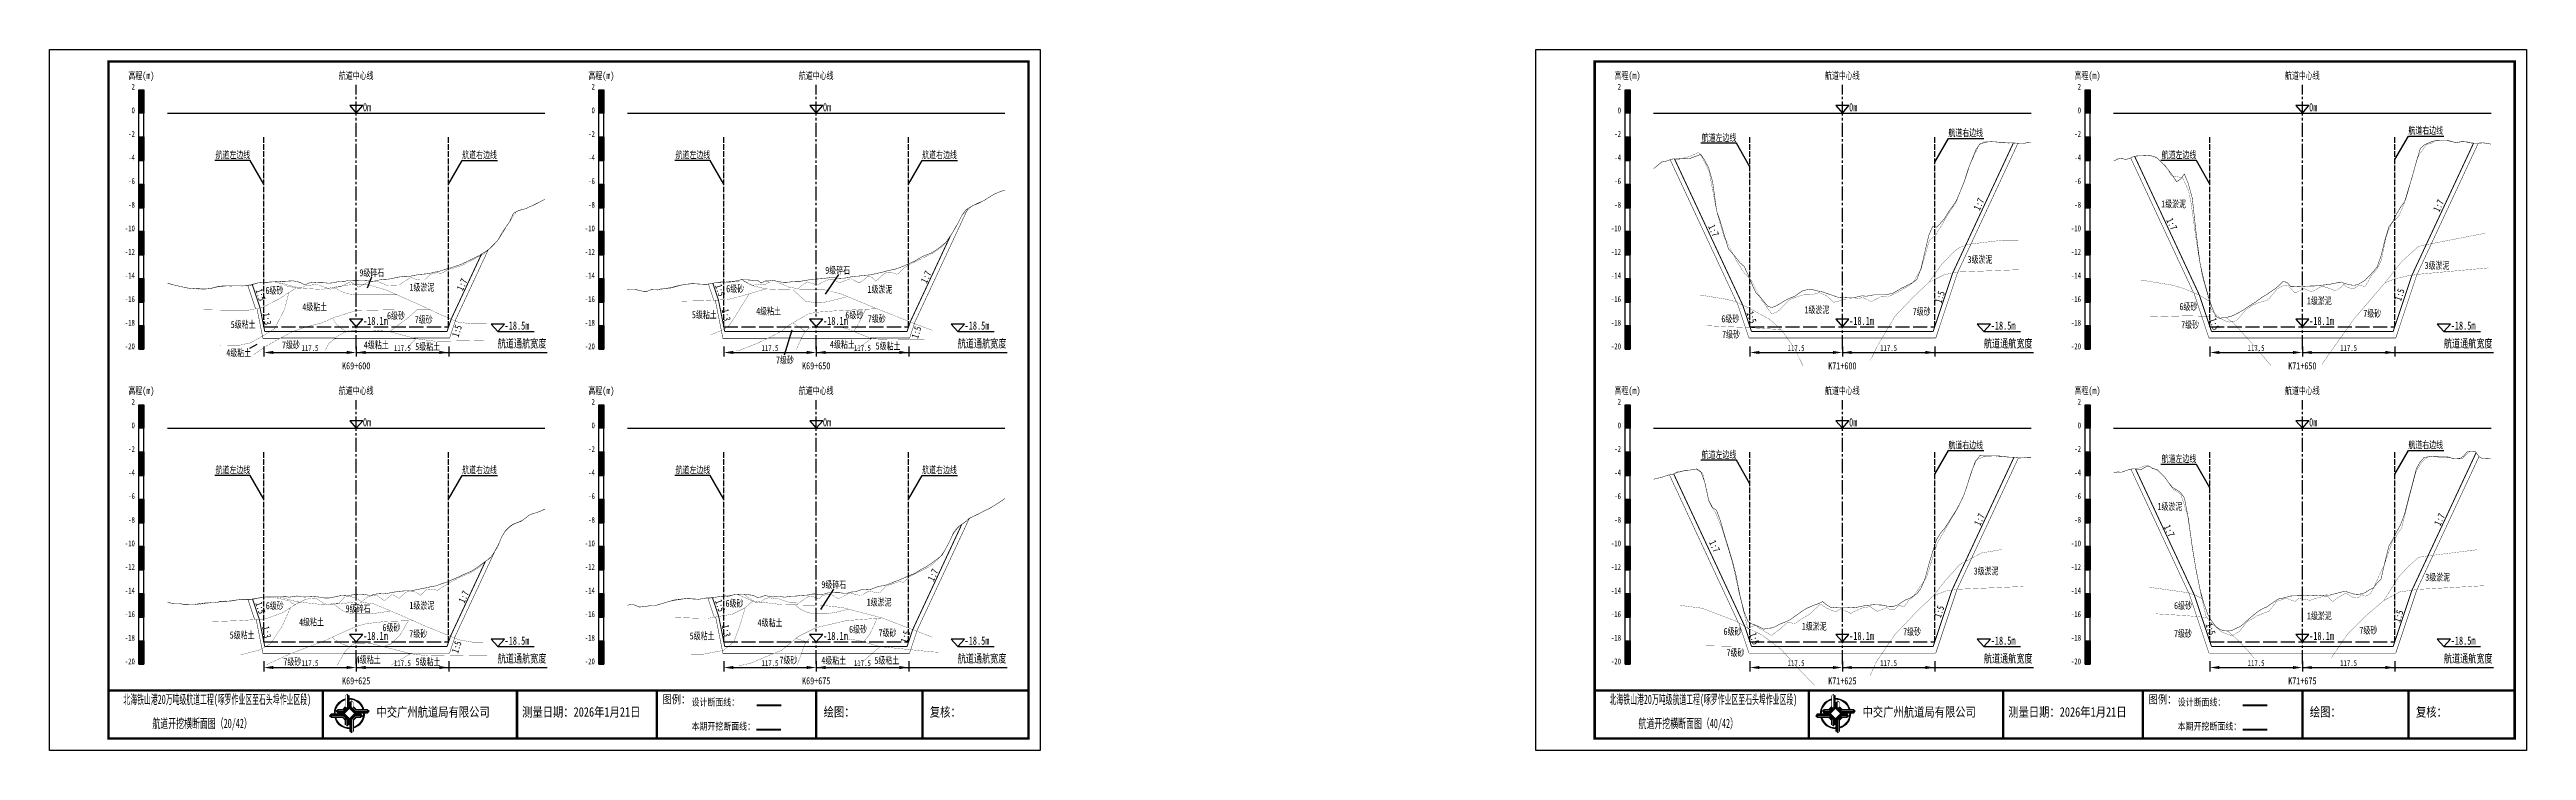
# Model space of a CAD drawing. Header units: millimetres. Extents: x 0 to 1680, y -8762 to 0.
# Drawn here: x 630 to 1680, y -1188 to -891 of the extents above; entities that cross this region are included whole.
import ezdxf
from ezdxf.enums import TextEntityAlignment as Align

# ---------------------------------------------------------------- set-up
doc = ezdxf.new("R2010")
doc.units = ezdxf.units.MM
for name, pattern in [('ACAD_ISO02W100', [15, 12, -3]), ('ACAD_ISO05W100', [33, 24, -3, 0, -3, 0, -3]), ('CENTER2', [1.125, 0.75, -0.125, 0.125, -0.125])]:
    doc.linetypes.add(name, pattern=pattern)
for name, color, linetype in [('0-桩号', 1, 'Continuous'), ('0-航道左右边线标注', 8, 'Continuous'), ('1-疏浚底高', 7, 'Continuous'), ('1-通航宽度', 7, 'Continuous'), ('1-通航底高', 7, 'Continuous'), ('202601', 5, 'Continuous'), ('DMX', 20, 'Continuous'), ('L1', 7, 'Continuous'), ('图幅外框线', 145, 'Continuous'), ('地质分层', 6, 'Continuous'), ('坡比', 1, 'Continuous'), ('尺寸标注', 1, 'Continuous'), ('开挖线', 4, 'Continuous'), ('标尺', 7, 'Continuous'), ('超挖线', 3, 'Continuous'), ('辅助框', 7, 'Continuous'), ('通航底面线', 7, 'ACAD_ISO02W100')]:
    doc.layers.add(name, color=color, linetype=linetype)
doc.styles.get("Standard").update_dxf_attribs({"font": 'arial.ttf'})
doc.styles.add('仿宋', font='仿宋_GB2312.ttf', dxfattribs={"width": 0.8})
doc.styles.add('仿宋GB2312', font='仿宋_GB2312.ttf', dxfattribs={"width": 0.7, "height": 2.5})
doc.styles.add('仿宋体', font='仿宋_GB2312.ttf', dxfattribs={"width": 0.8})
doc.dimstyles.new('2000', dxfattribs={"dimtxt": 3, "dimasz": 2.5, "dimexe": 1.25, "dimexo": 0.625, "dimtad": 1, "dimlfac": 2, "dimdsep": 46, "dimtxsty": 'Standard', "dimcen": 2.5, "dimadec": 0, "dimazin": 0, "dimtfac": 1, "dimtmove": 0, "dimatfit": 3, "dimfxl": 0, "dimarcsym": 0})

msp = doc.modelspace()

# ---------------------------------------------------------------- texts
at = {"layer": '0-桩号', "style": '仿宋', "width": 0.8}
for s, p in [('K71+600', (1390, -1025.0289)), ('K71+650', (1585, -1025.0289)), ('K71+625', (1390, -1158.5289)), ('K71+675', (1585, -1158.5289))]:
    msp.add_text(s, height=3, dxfattribs=at).set_placement(p, align=Align.MIDDLE)
at = {"layer": '0-航道左右边线标注', "style": '仿宋', "width": 0.7}
for p in [(1629.9402, -927.6491), (804.9402, -938), (999.9402, -938), (1434.9402, -928.6603), (1434.9402, -1060.9663), (1629.9402, -1060.884), (804.9402, -1071.5), (999.9402, -1071.5)]:
    msp.add_text('航道右边线', height=3, dxfattribs=at).set_placement(p, align=Align.BOTTOM_LEFT)
for p in [(715.0598, -938), (910.0598, -938), (1345.0598, -930.7249), (1540.0598, -938), (715.0598, -1071.5), (910.0598, -1071.5), (1345.0598, -1065.0055), (1540.0598, -1066.7679)]:
    msp.add_text('航道左边线', height=3, dxfattribs=at).set_placement(p, align=Align.BOTTOM_RIGHT)
at = {"layer": '1-通航宽度', "style": '仿宋', "width": 0.7}
for p in [(820, -1018.35), (1015, -1018.35), (1450, -1018.35), (1645, -1018.35), (820, -1151.85), (1015, -1151.85), (1450, -1151.85), (1645, -1151.85)]:
    msp.add_text('航道通航宽度', height=3.5, dxfattribs=at).set_placement(p, align=Align.BOTTOM_LEFT)
at = {"layer": 'L1', "style": '仿宋', "width": 0.7}
for p in [(760, -902.0289), (955, -902.0289), (1390, -902.0289), (1585, -902.0289), (760, -1035.5289), (955, -1035.5289), (1390, -1035.5289), (1585, -1035.5289)]:
    msp.add_text('航道中心线', height=3, dxfattribs=at).set_placement(p, align=Align.MIDDLE_CENTER)
for p in [(762.8561, -917.1797), (957.8561, -917.1797), (1392.8561, -917.1797), (1587.8561, -917.1797), (762.8561, -1050.6797), (957.8561, -1050.6797), (1392.8561, -1050.6797), (1587.8561, -1050.6797)]:
    msp.add_text('0m ', height=3.5, dxfattribs=at).set_placement(p)
at = {"layer": '地质分层', "linetype": 'Continuous', "width": 0.7}
for s, style, p in [('1级淤泥', '仿宋体', (1530.4149, -956.4142)), ('9级碎石', '仿宋GB2312', (766.5957, -985.5758)), ('9级碎石', '仿宋GB2312', (964.077, -984.5092)), ('3级淤泥', '仿宋体', (1448.3315, -979.9426)), ('3级淤泥', '仿宋体', (1642.0869, -982.4674)), ('6级砂', '仿宋GB2312', (725.3082, -993.0643)), ('1级淤泥', '仿宋GB2312', (787.8258, -991.7379)), ('6级砂', '仿宋GB2312', (920.641, -992.3431)), ('1级淤泥', '仿宋GB2312', (982.0421, -992.5956)), ('1级淤泥', '仿宋体', (1592.2203, -997.4564)), ('5级粘土', '仿宋GB2312', (712.0777, -1007.4621)), ('4级粘土', '仿宋GB2312', (742.407, -1000.0579)), ('6级砂', '仿宋体', (776.8543, -1003.767)), ('7级砂', '仿宋体', (788.6208, -1005.4138)), ('5级粘土', '仿宋GB2312', (907.5586, -1003.3314)), ('4级粘土', '仿宋GB2312', (934.7885, -1001.8648)), ('7级砂', '仿宋体', (980.6825, -1005.0489)), ('6级砂', '仿宋GB2312', (1342.4921, -1005.0812)), ('1级淤泥', '仿宋体', (1379.1849, -1001.2697)), ('7级砂', '仿宋GB2312', (1423.628, -1002.0021)), ('6级砂', '仿宋GB2312', (1536.6729, -999.897)), ('7级砂', '仿宋GB2312', (1537.4026, -1007.6003)), ('7级砂', '仿宋GB2312', (1614.6055, -1002.7953)), ('4级粘土', '仿宋GB2312', (710.1862, -1019.4741)), ('7级砂', '仿宋GB2312', (732.3181, -1016.1346)), ('4级粘土', '仿宋GB2312', (768.4932, -1016.1416)), ('5级粘土', '仿宋GB2312', (790.2784, -1016.8706)), ('4级粘土', '仿宋GB2312', (966.0718, -1015.962)), ('5级粘土', '仿宋GB2312', (985.4532, -1016.6116)), ('7级砂', '仿宋GB2312', (1342.8026, -1011.6637)), ('7级砂', '仿宋体', (941.7348, -1022.5547)), ('1级淤泥', '仿宋体', (1528.8223, -1084.6208)), ('3级淤泥', '仿宋体', (1450.9297, -1111.9518)), ('3级淤泥', '仿宋体', (1642.3611, -1114.5843)), ('9级碎石', '仿宋GB2312', (962.4383, -1117.7318)), ('1级淤泥', '仿宋GB2312', (981.6654, -1125.167)), ('6级砂', '仿宋GB2312', (725.4646, -1126.6696)), ('4级粘土', '仿宋GB2312', (741.0467, -1133.5683)), ('9级碎石', '仿宋GB2312', (760.7713, -1127.8717)), ('6级砂', '仿宋体', (774.9424, -1135.9384)), ('1级淤泥', '仿宋GB2312', (787.8076, -1126.5311)), ('6级砂', '仿宋GB2312', (920.3715, -1125.6545)), ('4级粘土', '仿宋GB2312', (935.4194, -1133.8562)), ('1级淤泥', '仿宋体', (1378.0854, -1135.3893)), ('6级砂', '仿宋GB2312', (1534.4032, -1126.6286)), ('1级淤泥', '仿宋体', (1592.2203, -1130.9564)), ('5级粘土', '仿宋GB2312', (711.6335, -1139.105)), ('7级砂', '仿宋GB2312', (786.2631, -1138.5242)), ('5级粘土', '仿宋GB2312', (906.6303, -1139.4667)), ('6级砂', '仿宋体', (972.73, -1136.6544)), ('7级砂', '仿宋体', (985.224, -1138.1613)), ('6级砂', '仿宋GB2312', (1343.4396, -1137.5513)), ('7级砂', '仿宋GB2312', (1419.5372, -1137.6654)), ('7级砂', '仿宋GB2312', (1534.3638, -1138.4689)), ('7级砂', '仿宋GB2312', (1612.9687, -1137.0665)), ('7级砂', '仿宋GB2312', (732.9262, -1150.4061)), ('4级粘土', '仿宋GB2312', (765.0765, -1149.5199)), ('5级粘土', '仿宋GB2312', (790.436, -1150.4433)), ('7级砂', '仿宋GB2312', (943.2226, -1149.74)), ('4级粘土', '仿宋GB2312', (962.4103, -1149.8529)), ('5级粘土', '仿宋GB2312', (984.9355, -1149.8032)), ('7级砂', '仿宋GB2312', (1344.6811, -1146.5474))]:
    msp.add_text(s, height=3, dxfattribs=dict(at, style=style)).set_placement(p, align=Align.MIDDLE_CENTER)
at = {"layer": '坡比', "style": '仿宋体'}
for s, rotation, width, p in [('1:7', 65, 0.8, (1447.8741, -956.5407)), ('1:7', 65, 0.8, (1642.7261, -957.1555)), ('1:7', 295, 0.8, (1335.4387, -967.6724)), ('1:7', 295, 0.8, (1529.66, -964.9275)), ('1:7', 65, 0.7, (1001.5408, -987.3784)), ('1:5', 288, 0.7, (719.4829, -994.9129)), ('1:7', 65, 0.7, (804.8731, -990.6088)), ('1:5', 288, 0.7, (914.2696, -992.9479)), ('1:5', 72, 0.8, (1431.3491, -995.8491)), ('1:5', 72, 0.8, (1626.1834, -994.8805)), ('1:3', 281, 0.7, (722.1865, -1005.0825)), ('1:5', 72, 0.7, (802.6939, -1010.243)), ('1:3', 281, 0.7, (916.8553, -1003.4263)), ('1:5', 288, 0.8, (1351.5046, -1004.4391)), ('1:5', 288, 0.8, (1547.7509, -1007.2593)), ('1:5', 72, 0.7, (997.4996, -1010.8258)), ('1:7', 65, 0.8, (1448.1076, -1090.1505)), ('1:7', 65, 0.8, (1643.1549, -1090.1518)), ('1:7', 295, 0.8, (1335.8402, -1101.4584)), ('1:7', 295, 0.8, (1528.5533, -1094.9113)), ('1:7', 65, 0.7, (1004.4977, -1113.6498)), ('1:7', 65, 0.7, (805.5569, -1122.9005)), ('1:5', 288, 0.7, (719.3916, -1127.5361)), ('1:5', 288, 0.7, (914.2461, -1126.6124)), ('1:5', 72, 0.8, (1431.0764, -1129.1629)), ('1:5', 72, 0.8, (1625.7591, -1131.089)), ('1:3', 281, 0.7, (722.0358, -1137.8289)), ('1:5', 72, 0.7, (802.548, -1144.1805)), ('1:3', 281, 0.7, (916.914, -1137.2201)), ('1:5', 72, 0.7, (992.801, -1139.7723)), ('1:5', 288, 0.8, (1352.7511, -1140.597)), ('1:5', 288, 0.8, (1546.1119, -1136.5436))]:
    msp.add_text(s, height=3, rotation=rotation, dxfattribs=dict(at, width=width)).set_placement(p, align=Align.MIDDLE)
at = {"layer": '辅助框', "color": 7, "style": '仿宋GB2312'}
for s, width, p in [('北海铁山港20万吨级航道工程(啄罗作业区至石头埠作业区段)', 0.52, (701.0923, -1166.3413)), ('北海铁山港20万吨级航道工程(啄罗作业区至石头埠作业区段)', 0.52, (1331.0923, -1166.3413)), ('         航道开挖横断面图（20/42）', 0.6, (686.9466, -1176.5285)), ('         航道开挖横断面图（40/42）', 0.6, (1316.9466, -1176.5285))]:
    msp.add_text(s, height=4, dxfattribs=dict(at, width=width)).set_placement(p, align=Align.MIDDLE_CENTER)
at = {"layer": '辅助框', "char_height": 3.5, "width": 20.652058, "attachment_point": 1, "style": '仿宋'}
for insert in [(889.8269, -1164.632), (1519.8269, -1164.632)]:
    msp.add_mtext('{\\C3;图例：}', dxfattribs=dict(at, insert=insert))
at = {"layer": '辅助框', "lineweight": 0, "char_height": 4, "width": 115.886347, "attachment_point": 1}
for s, insert in [('{\\fKaiTi|b0|i0|c134|p49;\\W0.8;中交广州航道局有限公司}', (768.5829, -1169.682)), ('{\\fKaiTi|b0|i0|c134|p49;\\W0.8;测量日期：2026年1月21日}', (830.3284, -1169.682)), ('{\\fKaiTi|b0|i0|c134|p49;\\W0.8;绘图：}', (958.1551, -1169.682)), ('{\\fKaiTi|b0|i0|c134|p49;\\W0.8;复核：}', (1003.1551, -1169.682)), ('{\\fKaiTi|b0|i0|c134|p49;\\W0.8;中交广州航道局有限公司}', (1398.5829, -1169.682)), ('{\\fKaiTi|b0|i0|c134|p49;\\W0.8;测量日期：2026年1月21日}', (1460.3284, -1169.682)), ('{\\fKaiTi|b0|i0|c134|p49;\\W0.8;绘图：}', (1588.1551, -1169.682)), ('{\\fKaiTi|b0|i0|c134|p49;\\W0.8;复核：}', (1633.1551, -1169.682))]:
    msp.add_mtext(s, dxfattribs=dict(at, insert=insert))
at = {"layer": '辅助框', "color": 1, "char_height": 3, "width": 26.24717, "attachment_point": 1, "style": '仿宋'}
for insert in [(902.1654, -1176.2604), (1532.1654, -1176.2604)]:
    msp.add_mtext('本期开挖断面线：', dxfattribs=dict(at, insert=insert))
at = {"layer": '辅助框', "color": 7, "lineweight": 50, "char_height": 3, "width": 26.24717, "attachment_point": 1, "style": '仿宋'}
for insert in [(902.1654, -1166.0513), (1532.1654, -1166.0513)]:
    msp.add_mtext('设计断面线：', dxfattribs=dict(at, insert=insert))

# ---------------------------------------------------------------- blocks, each defined once
blk = doc.blocks.new('标尺')
at = {"layer": '标尺', "linetype": 'Continuous'}
for points in [[(-2.11667, 100), (0, 100), (0, 90), (-2.11667, 90)], [(-2.11667, 80), (0, 80), (0, 70), (-2.11667, 70)], [(-2.11667, 60), (0, 60), (0, 50), (-2.11667, 50)], [(-2.11667, 40), (0, 40), (0, 30), (-2.11667, 30)], [(-2.11667, 20), (0, 20), (0, 10), (-2.11667, 10)], [(-2.11667, 0), (0, 0), (0, -10), (-2.11667, -10)]]:
    blk.add_hatch(color=256, dxfattribs=at).paths.add_polyline_path(points)
for p, q in [((-2.11667, -10), (-2.11667, 100)), ((0, -10), (0, 100)), ((-2.11667, 80), (0, 80)), ((-2.11667, 70), (0, 70)), ((-2.11667, 60), (0, 60)), ((-2.11667, 50), (0, 50)), ((-2.11667, 40), (0, 40)), ((-2.11667, 30), (0, 30)), ((-2.11667, 20), (0, 20)), ((-2.11667, 10), (0, 10)), ((-2.11667, 0), (0, 0)), ((-2.11667, -10), (0, -10))]:
    blk.add_line(p, q, dxfattribs=at)
at = {"layer": '标尺'}
for points in [[(-2.11667, 100), (0, 100), (0, 90), (-2.11667, 90)], [(-2.11667, 100), (0, 100), (0, 90), (-2.11667, 90)], [(-2.11667, 80), (0, 80), (0, 70), (-2.11667, 70)], [(-2.11667, 80), (0, 80), (0, 70), (-2.11667, 70)], [(-2.11667, 60), (0, 60), (0, 50), (-2.11667, 50)], [(-2.11667, 60), (0, 60), (0, 50), (-2.11667, 50)], [(-2.11667, 40), (0, 40), (0, 30), (-2.11667, 30)], [(-2.11667, 40), (0, 40), (0, 30), (-2.11667, 30)], [(-2.11667, 20), (0, 20), (0, 10), (-2.11667, 10)], [(-2.11667, 20), (0, 20), (0, 10), (-2.11667, 10)], [(-2.11667, 0), (0, 0), (0, -10), (-2.11667, -10)], [(-2.11667, 0), (0, 0), (0, -10), (-2.11667, -10)]]:
    blk.add_lwpolyline(points, close=True, dxfattribs=at)
at = {"layer": '标尺', "style": '仿宋GB2312', "width": 0.7}
blk.add_text('高程(m)', height=3, dxfattribs=at).set_placement((-1.05833, 106), align=Align.MIDDLE_CENTER)
for s, p in [('2', (-3.81667, 100)), ('0', (-3.81667, 90)), ('-2', (-3.81667, 80)), ('-4', (-3.81667, 70)), ('-6', (-3.81667, 60)), ('-10', (-3.81667, 40)), ('-8', (-3.81667, 50)), ('-12', (-3.81667, 30)), ('-14', (-3.81667, 20)), ('-16', (-3.81667, 10)), ('-18', (-3.81667, 0)), ('-20', (-3.81667, -10))]:
    blk.add_text(s, height=2.5, dxfattribs=at).set_placement(p, align=Align.RIGHT)
blk = doc.blocks.new('*D84')
at = {"layer": 'Defpoints', "color": 0, "ltscale": 0.5}
for p in [(720.8, -1008.5), (760, -1008.5), (760, -1019.4)]:
    blk.add_point(p, dxfattribs=at)
at = {"layer": '尺寸标注', "color": 0, "lineweight": -2, "ltscale": 0.5}
for p, q in [((720.8, -1016.8), (720.8, -1021)), ((760, -1016.8), (760, -1021)), ((724.8, -1019.4), (756, -1019.4))]:
    blk.add_line(p, q, dxfattribs=at)
at = {"layer": '尺寸标注', "color": 0, "ltscale": 0.5}
for points in [[(724.8, -1018.7), (724.8, -1020), (720.8, -1019.4)], [(756, -1018.7), (756, -1020), (760, -1019.4)]]:
    blk.add_solid(points, dxfattribs=at)
at = {"layer": '尺寸标注', "color": 0, "ltscale": 0.5, "insert": (740.4, -1017.5), "char_height": 2.5, "attachment_point": 5, "style": '仿宋GB2312'}
blk.add_mtext('117.5', dxfattribs=at)
blk = doc.blocks.new('*D85')
at = {"layer": 'Defpoints', "color": 0, "ltscale": 0.5}
for p in [(720.8, -1142), (760, -1142), (760, -1152.9)]:
    blk.add_point(p, dxfattribs=at)
at = {"layer": '尺寸标注', "color": 0, "lineweight": -2, "ltscale": 0.5}
for p, q in [((720.8, -1150.2), (720.8, -1154.5)), ((724.8, -1152.9), (756, -1152.9)), ((760, -1150.2), (760, -1154.5))]:
    blk.add_line(p, q, dxfattribs=at)
at = {"layer": '尺寸标注', "color": 0, "ltscale": 0.5}
for points in [[(724.8, -1152.2), (724.8, -1153.5), (720.8, -1152.9)], [(756, -1152.2), (756, -1153.5), (760, -1152.9)]]:
    blk.add_solid(points, dxfattribs=at)
at = {"layer": '尺寸标注', "color": 0, "ltscale": 0.5, "insert": (740.4, -1151), "char_height": 2.5, "attachment_point": 5, "style": '仿宋GB2312'}
blk.add_mtext('117.5', dxfattribs=at)
blk = doc.blocks.new('*D86')
at = {"layer": 'Defpoints', "color": 0, "ltscale": 0.5}
for p in [(915.8, -1008.5), (955, -1008.5), (955, -1019.4)]:
    blk.add_point(p, dxfattribs=at)
at = {"layer": '尺寸标注', "color": 0, "lineweight": -2, "ltscale": 0.5}
for p, q in [((915.8, -1016.8), (915.8, -1021)), ((955, -1016.8), (955, -1021)), ((919.8, -1019.4), (951, -1019.4))]:
    blk.add_line(p, q, dxfattribs=at)
at = {"layer": '尺寸标注', "color": 0, "ltscale": 0.5}
for points in [[(919.8, -1018.7), (919.8, -1020), (915.8, -1019.4)], [(951, -1018.7), (951, -1020), (955, -1019.4)]]:
    blk.add_solid(points, dxfattribs=at)
at = {"layer": '尺寸标注', "color": 0, "ltscale": 0.5, "insert": (935.4, -1017.5), "char_height": 2.5, "attachment_point": 5, "style": '仿宋GB2312'}
blk.add_mtext('117.5', dxfattribs=at)
blk = doc.blocks.new('*D87')
at = {"layer": 'Defpoints', "color": 0, "ltscale": 0.5}
for p in [(915.8, -1142), (955, -1142), (955, -1152.9)]:
    blk.add_point(p, dxfattribs=at)
at = {"layer": '尺寸标注', "color": 0, "lineweight": -2, "ltscale": 0.5}
for p, q in [((915.8, -1150.2), (915.8, -1154.5)), ((919.8, -1152.9), (951, -1152.9)), ((955, -1150.2), (955, -1154.5))]:
    blk.add_line(p, q, dxfattribs=at)
at = {"layer": '尺寸标注', "color": 0, "ltscale": 0.5}
for points in [[(919.8, -1152.2), (919.8, -1153.5), (915.8, -1152.9)], [(951, -1152.2), (951, -1153.5), (955, -1152.9)]]:
    blk.add_solid(points, dxfattribs=at)
at = {"layer": '尺寸标注', "color": 0, "ltscale": 0.5, "insert": (935.4, -1151), "char_height": 2.5, "attachment_point": 5, "style": '仿宋GB2312'}
blk.add_mtext('117.5', dxfattribs=at)
blk = doc.blocks.new('*D45')
at = {"layer": 'Defpoints', "color": 0, "ltscale": 0.5}
for p in [(760, -1008.5), (799.2, -1008.5), (799.2, -1019.4)]:
    blk.add_point(p, dxfattribs=at)
at = {"layer": '尺寸标注', "color": 0, "lineweight": -2, "ltscale": 0.5}
for p, q in [((760, -1016.8), (760, -1021)), ((799.2, -1016.8), (799.2, -1021)), ((764, -1019.4), (795.2, -1019.4))]:
    blk.add_line(p, q, dxfattribs=at)
at = {"layer": '尺寸标注', "color": 0, "ltscale": 0.5}
for points in [[(764, -1018.7), (764, -1020), (760, -1019.4)], [(795.2, -1018.7), (795.2, -1020), (799.2, -1019.4)]]:
    blk.add_solid(points, dxfattribs=at)
at = {"layer": '尺寸标注', "color": 0, "ltscale": 0.5, "insert": (779.6, -1017.5), "char_height": 2.5, "attachment_point": 5, "style": '仿宋GB2312'}
blk.add_mtext('117.5', dxfattribs=at)
blk = doc.blocks.new('*D46')
at = {"layer": 'Defpoints', "color": 0, "ltscale": 0.5}
for p in [(760, -1142), (799.2, -1142), (799.2, -1152.9)]:
    blk.add_point(p, dxfattribs=at)
at = {"layer": '尺寸标注', "color": 0, "lineweight": -2, "ltscale": 0.5}
for p, q in [((760, -1150.2), (760, -1154.5)), ((764, -1152.9), (795.2, -1152.9)), ((799.2, -1150.2), (799.2, -1154.5))]:
    blk.add_line(p, q, dxfattribs=at)
at = {"layer": '尺寸标注', "color": 0, "ltscale": 0.5}
for points in [[(764, -1152.2), (764, -1153.5), (760, -1152.9)], [(795.2, -1152.2), (795.2, -1153.5), (799.2, -1152.9)]]:
    blk.add_solid(points, dxfattribs=at)
at = {"layer": '尺寸标注', "color": 0, "ltscale": 0.5, "insert": (779.6, -1151), "char_height": 2.5, "attachment_point": 5, "style": '仿宋GB2312'}
blk.add_mtext('117.5', dxfattribs=at)
blk = doc.blocks.new('*D47')
at = {"layer": 'Defpoints', "color": 0, "ltscale": 0.5}
for p in [(955, -1008.5), (994.2, -1008.5), (994.2, -1019.4)]:
    blk.add_point(p, dxfattribs=at)
at = {"layer": '尺寸标注', "color": 0, "lineweight": -2, "ltscale": 0.5}
for p, q in [((955, -1016.8), (955, -1021)), ((994.2, -1016.8), (994.2, -1021)), ((959, -1019.4), (990.2, -1019.4))]:
    blk.add_line(p, q, dxfattribs=at)
at = {"layer": '尺寸标注', "color": 0, "ltscale": 0.5}
for points in [[(959, -1018.7), (959, -1020), (955, -1019.4)], [(990.2, -1018.7), (990.2, -1020), (994.2, -1019.4)]]:
    blk.add_solid(points, dxfattribs=at)
at = {"layer": '尺寸标注', "color": 0, "ltscale": 0.5, "insert": (974.6, -1017.5), "char_height": 2.5, "attachment_point": 5, "style": '仿宋GB2312'}
blk.add_mtext('117.5', dxfattribs=at)
blk = doc.blocks.new('*D48')
at = {"layer": 'Defpoints', "color": 0, "ltscale": 0.5}
for p in [(955, -1142), (994.2, -1142), (994.2, -1152.9)]:
    blk.add_point(p, dxfattribs=at)
at = {"layer": '尺寸标注', "color": 0, "lineweight": -2, "ltscale": 0.5}
for p, q in [((955, -1150.2), (955, -1154.5)), ((959, -1152.9), (990.2, -1152.9)), ((994.2, -1150.2), (994.2, -1154.5))]:
    blk.add_line(p, q, dxfattribs=at)
at = {"layer": '尺寸标注', "color": 0, "ltscale": 0.5}
for points in [[(959, -1152.2), (959, -1153.5), (955, -1152.9)], [(990.2, -1152.2), (990.2, -1153.5), (994.2, -1152.9)]]:
    blk.add_solid(points, dxfattribs=at)
at = {"layer": '尺寸标注', "color": 0, "ltscale": 0.5, "insert": (974.6, -1151), "char_height": 2.5, "attachment_point": 5, "style": '仿宋GB2312'}
blk.add_mtext('117.5', dxfattribs=at)
blk = doc.blocks.new('通航底高')
at = {"layer": '1-通航底高'}
for p, q in [((-2.8, 3.2), (0, 0)), ((2.8, 3.2), (-2.8, 3.2)), ((0, 0), (2.8, 3.2))]:
    blk.add_line(p, q, dxfattribs=at)
at = {"layer": '1-通航底高', "style": '仿宋', "width": 0.7}
blk.add_attdef('通航底高', (2.9, 0.8), '', height=3.5, dxfattribs=at)
blk = doc.blocks.new('疏浚底高')
at = {"layer": '1-疏浚底高'}
for p, q in [((-2.8, 3.2), (0, 0)), ((2.8, 3.2), (-2.8, 3.2)), ((0, 0), (2.8, 3.2)), ((0, 0), (15.5, 0))]:
    blk.add_line(p, q, dxfattribs=at)
at = {"layer": '1-疏浚底高', "style": '仿宋', "width": 0.7}
blk.add_attdef('疏浚底高', (2.9, 0.8), '', height=3.5, dxfattribs=at)
blk = doc.blocks.new('*D292')
at = {"layer": 'Defpoints', "color": 0}
for p in [(1350.8, -1008.5), (1390, -1008.5), (1390, -1019.4)]:
    blk.add_point(p, dxfattribs=at)
at = {"layer": '尺寸标注', "color": 0, "lineweight": -2, "ltscale": 0.5}
for p, q in [((1350.8, -1016.8), (1350.8, -1021)), ((1390, -1016.8), (1390, -1021)), ((1354.8, -1019.4), (1386, -1019.4))]:
    blk.add_line(p, q, dxfattribs=at)
at = {"layer": '尺寸标注', "color": 0}
for points in [[(1354.8, -1018.7), (1354.8, -1020), (1350.8, -1019.4)], [(1386, -1020), (1386, -1018.7), (1390, -1019.4)]]:
    blk.add_solid(points, dxfattribs=at)
at = {"layer": '尺寸标注', "color": 0, "insert": (1370.4, -1017.5), "char_height": 2.5, "attachment_point": 5, "style": '仿宋GB2312'}
blk.add_mtext('117.5', dxfattribs=at)
blk = doc.blocks.new('*D293')
at = {"layer": 'Defpoints', "color": 0}
for p in [(1350.8, -1142), (1390, -1142), (1390, -1152.9)]:
    blk.add_point(p, dxfattribs=at)
at = {"layer": '尺寸标注', "color": 0, "lineweight": -2, "ltscale": 0.5}
for p, q in [((1350.8, -1150.2), (1350.8, -1154.5)), ((1354.8, -1152.9), (1386, -1152.9)), ((1390, -1150.2), (1390, -1154.5))]:
    blk.add_line(p, q, dxfattribs=at)
at = {"layer": '尺寸标注', "color": 0}
for points in [[(1354.8, -1152.2), (1354.8, -1153.5), (1350.8, -1152.9)], [(1386, -1153.5), (1386, -1152.2), (1390, -1152.9)]]:
    blk.add_solid(points, dxfattribs=at)
at = {"layer": '尺寸标注', "color": 0, "insert": (1370.4, -1151), "char_height": 2.5, "attachment_point": 5, "style": '仿宋GB2312'}
blk.add_mtext('117.5', dxfattribs=at)
blk = doc.blocks.new('*D294')
at = {"layer": 'Defpoints', "color": 0}
for p in [(1545.8, -1008.5), (1585, -1008.5), (1585, -1019.4)]:
    blk.add_point(p, dxfattribs=at)
at = {"layer": '尺寸标注', "color": 0, "lineweight": -2, "ltscale": 0.5}
for p, q in [((1545.8, -1016.8), (1545.8, -1021)), ((1585, -1016.8), (1585, -1021)), ((1549.8, -1019.4), (1581, -1019.4))]:
    blk.add_line(p, q, dxfattribs=at)
at = {"layer": '尺寸标注', "color": 0}
for points in [[(1549.8, -1018.7), (1549.8, -1020), (1545.8, -1019.4)], [(1581, -1020), (1581, -1018.7), (1585, -1019.4)]]:
    blk.add_solid(points, dxfattribs=at)
at = {"layer": '尺寸标注', "color": 0, "insert": (1565.4, -1017.5), "char_height": 2.5, "attachment_point": 5, "style": '仿宋GB2312'}
blk.add_mtext('117.5', dxfattribs=at)
blk = doc.blocks.new('*D295')
at = {"layer": 'Defpoints', "color": 0}
for p in [(1545.8, -1142), (1585, -1142), (1585, -1152.9)]:
    blk.add_point(p, dxfattribs=at)
at = {"layer": '尺寸标注', "color": 0, "lineweight": -2, "ltscale": 0.5}
for p, q in [((1545.8, -1150.2), (1545.8, -1154.5)), ((1549.8, -1152.9), (1581, -1152.9)), ((1585, -1150.2), (1585, -1154.5))]:
    blk.add_line(p, q, dxfattribs=at)
at = {"layer": '尺寸标注', "color": 0}
for points in [[(1549.8, -1152.2), (1549.8, -1153.5), (1545.8, -1152.9)], [(1581, -1153.5), (1581, -1152.2), (1585, -1152.9)]]:
    blk.add_solid(points, dxfattribs=at)
at = {"layer": '尺寸标注', "color": 0, "insert": (1565.4, -1151), "char_height": 2.5, "attachment_point": 5, "style": '仿宋GB2312'}
blk.add_mtext('117.5', dxfattribs=at)
blk = doc.blocks.new('*D349')
at = {"layer": 'Defpoints', "color": 0}
for p in [(1390, -1008.5), (1429.2, -1008.5), (1429.2, -1019.4)]:
    blk.add_point(p, dxfattribs=at)
at = {"layer": '尺寸标注', "color": 0, "lineweight": -2, "ltscale": 0.5}
for p, q in [((1390, -1016.8), (1390, -1021)), ((1429.2, -1016.8), (1429.2, -1021)), ((1394, -1019.4), (1425.2, -1019.4))]:
    blk.add_line(p, q, dxfattribs=at)
at = {"layer": '尺寸标注', "color": 0}
for points in [[(1394, -1018.7), (1394, -1020), (1390, -1019.4)], [(1425.2, -1020), (1425.2, -1018.7), (1429.2, -1019.4)]]:
    blk.add_solid(points, dxfattribs=at)
at = {"layer": '尺寸标注', "color": 0, "insert": (1409.6, -1017.5), "char_height": 2.5, "attachment_point": 5, "style": '仿宋GB2312'}
blk.add_mtext('117.5', dxfattribs=at)
blk = doc.blocks.new('*D350')
at = {"layer": 'Defpoints', "color": 0}
for p in [(1390, -1142), (1429.2, -1142), (1429.2, -1152.9)]:
    blk.add_point(p, dxfattribs=at)
at = {"layer": '尺寸标注', "color": 0, "lineweight": -2, "ltscale": 0.5}
for p, q in [((1390, -1150.2), (1390, -1154.5)), ((1394, -1152.9), (1425.2, -1152.9)), ((1429.2, -1150.2), (1429.2, -1154.5))]:
    blk.add_line(p, q, dxfattribs=at)
at = {"layer": '尺寸标注', "color": 0}
for points in [[(1394, -1152.2), (1394, -1153.5), (1390, -1152.9)], [(1425.2, -1153.5), (1425.2, -1152.2), (1429.2, -1152.9)]]:
    blk.add_solid(points, dxfattribs=at)
at = {"layer": '尺寸标注', "color": 0, "insert": (1409.6, -1151), "char_height": 2.5, "attachment_point": 5, "style": '仿宋GB2312'}
blk.add_mtext('117.5', dxfattribs=at)
blk = doc.blocks.new('*D351')
at = {"layer": 'Defpoints', "color": 0}
for p in [(1585, -1008.5), (1624.2, -1008.5), (1624.2, -1019.4)]:
    blk.add_point(p, dxfattribs=at)
at = {"layer": '尺寸标注', "color": 0, "lineweight": -2, "ltscale": 0.5}
for p, q in [((1585, -1016.8), (1585, -1021)), ((1624.2, -1016.8), (1624.2, -1021)), ((1589, -1019.4), (1620.2, -1019.4))]:
    blk.add_line(p, q, dxfattribs=at)
at = {"layer": '尺寸标注', "color": 0}
for points in [[(1589, -1018.7), (1589, -1020), (1585, -1019.4)], [(1620.2, -1020), (1620.2, -1018.7), (1624.2, -1019.4)]]:
    blk.add_solid(points, dxfattribs=at)
at = {"layer": '尺寸标注', "color": 0, "insert": (1604.6, -1017.5), "char_height": 2.5, "attachment_point": 5, "style": '仿宋GB2312'}
blk.add_mtext('117.5', dxfattribs=at)
blk = doc.blocks.new('*D352')
at = {"layer": 'Defpoints', "color": 0}
for p in [(1585, -1142), (1624.2, -1142), (1624.2, -1152.9)]:
    blk.add_point(p, dxfattribs=at)
at = {"layer": '尺寸标注', "color": 0, "lineweight": -2, "ltscale": 0.5}
for p, q in [((1585, -1150.2), (1585, -1154.5)), ((1589, -1152.9), (1620.2, -1152.9)), ((1624.2, -1150.2), (1624.2, -1154.5))]:
    blk.add_line(p, q, dxfattribs=at)
at = {"layer": '尺寸标注', "color": 0}
for points in [[(1589, -1152.2), (1589, -1153.5), (1585, -1152.9)], [(1620.2, -1153.5), (1620.2, -1152.2), (1624.2, -1152.9)]]:
    blk.add_solid(points, dxfattribs=at)
at = {"layer": '尺寸标注', "color": 0, "insert": (1604.6, -1151), "char_height": 2.5, "attachment_point": 5, "style": '仿宋GB2312'}
blk.add_mtext('117.5', dxfattribs=at)

# ---------------------------------------------------------------- dimensions: what is measured, and where the dimension line sits
at = {"layer": '尺寸标注', "ltscale": 0.5}
for p1, p2, distance, picture, middle in [((1350.8333, -1008.5), (1390, -1008.5), -10.8529, '*D292', (1370.4167, -1017.4565)), ((1390, -1008.5), (1429.1667, -1008.5), -10.8528, '*D349', (1409.5833, -1017.4564)), ((1545.8333, -1008.5), (1585, -1008.5), -10.8526, '*D294', (1565.4167, -1017.4562)), ((1585, -1008.5), (1624.1667, -1008.5), -10.8526, '*D351', (1604.5833, -1017.4561)), ((1350.8333, -1142), (1390, -1142), -10.8529, '*D293', (1370.4167, -1150.9564)), ((1390, -1142), (1429.1667, -1142), -10.8528, '*D350', (1409.5833, -1150.9564)), ((1545.8333, -1142), (1585, -1142), -10.8526, '*D295', (1565.4167, -1150.9562)), ((1585, -1142), (1624.1667, -1142), -10.8525, '*D352', (1604.5833, -1150.9561))]:
    dim = msp.add_aligned_dim(p1=p1, p2=p2, distance=distance, dimstyle='2000', override={"dimtxt": 3.5, "dimasz": 4, "dimexe": 1.6, "dimexo": 8.25, "dimlfac": 3, "dimtxsty": '仿宋GB2312'}, dxfattribs=at)
    dim.commit()
    dim.dimension.update_dxf_attribs({"geometry": picture, "text_midpoint": middle})

# ---------------------------------------------------------------- hatches: boundary and pattern name
at = {"layer": '辅助框'}
h = msp.add_hatch(color=5, dxfattribs=at)
h.paths.add_polyline_path([(1386.9546, -1164.7455), (1386.1757, -1163.9676), (1385.367, -1164.7762), (1385.367, -1169.5366), (1384.2904, -1170.612), (1382.3438, -1170.612), (1381.5477, -1171.4074), (1382.3431, -1172.1992), (1384.9786, -1172.1992), (1386.9546, -1170.2239)])
h.paths.add_polyline_path([(1386.1455, -1169.835), (1384.5902, -1171.3904), (1381.8646, -1171.3904), (1382.4653, -1170.7924), (1384.4099, -1170.7924), (1385.5466, -1169.6245), (1385.5466, -1164.865), (1386.1455, -1164.2673)], flags=16)
h = msp.add_hatch(color=5, dxfattribs=at)
h.paths.add_polyline_path([(754.9783, -1172.4999), (749.4999, -1172.5018), (748.7223, -1173.281), (749.5311, -1174.0895), (754.2915, -1174.0879), (755.3673, -1175.164), (755.368, -1177.1107), (756.1636, -1177.9065), (756.9552, -1177.1108), (756.9543, -1174.4753)])
h.paths.add_polyline_path([(756.1456, -1174.864), (756.1465, -1177.5896), (755.5483, -1176.9891), (755.5477, -1175.0445), (754.3793, -1173.9082), (749.6199, -1173.9099), (749.022, -1173.3111), (754.5897, -1173.3092)], flags=16)
h = msp.add_hatch(color=5, dxfattribs=at)
edge = h.paths.add_edge_path()
edge.add_ellipse((757.1049, -1172.3494), major_axis=(-6.0171, 0), ratio=0.999999983, start_angle=-73.2117177, end_angle=1.4467621, ccw=False)
edge.add_line((755.367, -1166.5887), (755.367, -1166.1676))
edge.add_ellipse((757.1049, -1172.3494), major_axis=(-6.4215, 0), ratio=0.999999983, start_angle=-74.2971998, end_angle=1.3568951)
edge.add_line((750.6852, -1172.5014), (751.0897, -1172.5013))
edge = h.paths.add_edge_path()
edge.add_ellipse((757.1049, -1172.3494), major_axis=(-6.0171, 0), ratio=0.999999983, start_angle=196.7802888, end_angle=271.4309187, ccw=False)
edge.add_line((762.8658, -1170.6122), (763.2869, -1170.6122))
edge.add_ellipse((757.1049, -1172.3494), major_axis=(-6.4215, 0), ratio=0.999999983, start_angle=195.6953324, end_angle=271.3407922)
edge.add_line((756.9546, -1165.9297), (756.9546, -1166.3342))
edge = h.paths.add_edge_path()
edge.add_ellipse((757.1049, -1172.3494), major_axis=(-6.4215, 0), ratio=0.999999983, start_angle=105.7065267, end_angle=181.333632)
edge.add_line((763.5246, -1172.1999), (763.1201, -1172.1999))
edge.add_ellipse((757.1049, -1172.3494), major_axis=(-6.0171, 0), ratio=0.999999983, start_angle=106.7923276, end_angle=181.4233031, ccw=False)
edge.add_line((758.8433, -1178.1099), (758.8433, -1178.531))
edge = h.paths.add_edge_path()
edge.add_ellipse((757.1049, -1172.3494), major_axis=(6.0171, 0), ratio=0.999999983, start_angle=196.8039056, end_angle=271.4347581, ccw=False)
edge.add_line((751.3448, -1174.0889), (750.9236, -1174.089))
edge.add_ellipse((757.1049, -1172.3494), major_axis=(6.4215, 0), ratio=0.999999983, start_angle=195.7186902, end_angle=271.3444001)
edge.add_line((757.2556, -1178.769), (757.2556, -1178.3646))
h = msp.add_hatch(color=5, dxfattribs=at)
h.paths.add_polyline_path([(759.2304, -1172.1999), (764.7087, -1172.1999), (765.4866, -1171.421), (764.6781, -1170.6122), (759.9177, -1170.6122), (758.8422, -1169.5357), (758.8422, -1167.5891), (758.0469, -1166.7929), (757.2551, -1167.5883), (757.2551, -1170.2239)])
h.paths.add_polyline_path([(758.0639, -1169.8354), (758.0639, -1167.1098), (758.6619, -1167.7105), (758.6619, -1169.6552), (759.8298, -1170.7918), (764.5892, -1170.7918), (765.1869, -1171.3908), (759.6192, -1171.3908)], flags=16)
h = msp.add_hatch(color=5, dxfattribs=at)
h.paths.add_polyline_path([(759.2316, -1172.4991), (757.2556, -1174.4744), (757.2556, -1179.9528), (758.0345, -1180.7307), (758.8433, -1179.9221), (758.8433, -1175.1617), (759.9198, -1174.0863), (761.8664, -1174.0863), (762.6625, -1173.2909), (761.8671, -1172.4991)])
h.paths.add_polyline_path([(759.62, -1173.3079), (762.3456, -1173.3079), (761.7449, -1173.9059), (759.8003, -1173.9059), (758.6636, -1175.0738), (758.6636, -1179.8333), (758.0647, -1180.431), (758.0647, -1174.8633)], flags=16)
h = msp.add_hatch(color=5, dxfattribs=at)
h.paths.add_polyline_path([(1384.9783, -1172.4999), (1379.4999, -1172.5018), (1378.7223, -1173.281), (1379.5311, -1174.0895), (1384.2915, -1174.0879), (1385.3673, -1175.164), (1385.368, -1177.1107), (1386.1636, -1177.9065), (1386.9552, -1177.1108), (1386.9543, -1174.4753)])
h.paths.add_polyline_path([(1386.1456, -1174.864), (1386.1465, -1177.5896), (1385.5483, -1176.9891), (1385.5477, -1175.0445), (1384.3793, -1173.9082), (1379.6199, -1173.9099), (1379.022, -1173.3111), (1384.5897, -1173.3092)], flags=16)
h = msp.add_hatch(color=5, dxfattribs=at)
edge = h.paths.add_edge_path()
edge.add_ellipse((1387.1049, -1172.3494), major_axis=(-6.0171, 0), ratio=0.999999983, start_angle=-73.2117177, end_angle=1.4467621, ccw=False)
edge.add_line((1385.367, -1166.5887), (1385.367, -1166.1676))
edge.add_ellipse((1387.1049, -1172.3494), major_axis=(-6.4215, 0), ratio=0.999999983, start_angle=-74.2971998, end_angle=1.3568951)
edge.add_line((1380.6852, -1172.5014), (1381.0897, -1172.5013))
edge = h.paths.add_edge_path()
edge.add_ellipse((1387.1049, -1172.3494), major_axis=(-6.0171, 0), ratio=0.999999983, start_angle=196.7802888, end_angle=271.4309187, ccw=False)
edge.add_line((1392.8658, -1170.6122), (1393.2869, -1170.6122))
edge.add_ellipse((1387.1049, -1172.3494), major_axis=(-6.4215, 0), ratio=0.999999983, start_angle=195.6953324, end_angle=271.3407922)
edge.add_line((1386.9546, -1165.9297), (1386.9546, -1166.3342))
edge = h.paths.add_edge_path()
edge.add_ellipse((1387.1049, -1172.3494), major_axis=(-6.4215, 0), ratio=0.999999983, start_angle=105.7065267, end_angle=181.333632)
edge.add_line((1393.5246, -1172.1999), (1393.1201, -1172.1999))
edge.add_ellipse((1387.1049, -1172.3494), major_axis=(-6.0171, 0), ratio=0.999999983, start_angle=106.7923276, end_angle=181.4233031, ccw=False)
edge.add_line((1388.8433, -1178.1099), (1388.8433, -1178.531))
edge = h.paths.add_edge_path()
edge.add_ellipse((1387.1049, -1172.3494), major_axis=(6.0171, 0), ratio=0.999999983, start_angle=196.8039056, end_angle=271.4347581, ccw=False)
edge.add_line((1381.3448, -1174.0889), (1380.9236, -1174.089))
edge.add_ellipse((1387.1049, -1172.3494), major_axis=(6.4215, 0), ratio=0.999999983, start_angle=195.7186902, end_angle=271.3444001)
edge.add_line((1387.2556, -1178.769), (1387.2556, -1178.3646))
h = msp.add_hatch(color=5, dxfattribs=at)
h.paths.add_polyline_path([(1389.2304, -1172.1999), (1394.7087, -1172.1999), (1395.4866, -1171.421), (1394.6781, -1170.6122), (1389.9177, -1170.6122), (1388.8422, -1169.5357), (1388.8422, -1167.5891), (1388.0469, -1166.7929), (1387.2551, -1167.5883), (1387.2551, -1170.2239)])
h.paths.add_polyline_path([(1388.0639, -1169.8354), (1388.0639, -1167.1098), (1388.6619, -1167.7105), (1388.6619, -1169.6552), (1389.8298, -1170.7918), (1394.5892, -1170.7918), (1395.1869, -1171.3908), (1389.6192, -1171.3908)], flags=16)
h = msp.add_hatch(color=5, dxfattribs=at)
h.paths.add_polyline_path([(1389.2316, -1172.4991), (1387.2556, -1174.4744), (1387.2556, -1179.9528), (1388.0345, -1180.7307), (1388.8433, -1179.9221), (1388.8433, -1175.1617), (1389.9198, -1174.0863), (1391.8664, -1174.0863), (1392.6625, -1173.2909), (1391.8671, -1172.4991)])
h.paths.add_polyline_path([(1389.62, -1173.3079), (1392.3456, -1173.3079), (1391.7449, -1173.9059), (1389.8003, -1173.9059), (1388.6636, -1175.0738), (1388.6636, -1179.8333), (1388.0647, -1180.431), (1388.0647, -1174.8633)], flags=16)

# ---------------------------------------------------------------- linework, layer by layer
at = {"layer": '0-航道左右边线标注', "linetype": 'ACAD_ISO02W100', "ltscale": 0.2}
for points in [[(720.8333, -1008.5), (720.8333, -928)], [(799.1667, -1008.5), (799.1667, -928)], [(915.8333, -1008.5), (915.8333, -928)], [(994.1667, -1008.5), (994.1667, -928)], [(1350.8333, -1008.5), (1350.8333, -928)], [(1429.1667, -1008.5), (1429.1667, -928)], [(1545.8333, -1008.5), (1545.8333, -928)], [(1624.1667, -1008.5), (1624.1667, -928)], [(720.8333, -1142), (720.8333, -1061.5)], [(799.1667, -1142), (799.1667, -1061.5)], [(915.8333, -1142), (915.8333, -1061.5)], [(994.1667, -1142), (994.1667, -1061.5)], [(1350.8333, -1142), (1350.8333, -1061.5)], [(1429.1667, -1142), (1429.1667, -1061.5)], [(1545.8333, -1142), (1545.8333, -1061.5)], [(1624.1667, -1142), (1624.1667, -1061.5)]]:
    msp.add_lwpolyline(points, dxfattribs=at)
at = {"layer": '0-航道左右边线标注'}
for points in [[(1350.8333, -940.7249), (1345.0598, -930.7249), (1330.0598, -930.7249)], [(1429.1667, -938.6603), (1434.9402, -928.6603), (1449.9402, -928.6603)], [(1624.1667, -937.6491), (1629.9402, -927.6491), (1644.9402, -927.6491)], [(720.8333, -948), (715.0598, -938), (700.0598, -938)], [(799.1667, -948), (804.9402, -938), (819.9402, -938)], [(915.8333, -948), (910.0598, -938), (895.0598, -938)], [(994.1667, -948), (999.9402, -938), (1014.9402, -938)], [(1545.8333, -948), (1540.0598, -938), (1525.0598, -938)], [(1350.8333, -1075.0055), (1345.0598, -1065.0055), (1330.0598, -1065.0055)], [(1429.1667, -1070.9663), (1434.9402, -1060.9663), (1449.9402, -1060.9663)], [(1545.8333, -1076.7679), (1540.0598, -1066.7679), (1525.0598, -1066.7679)], [(1624.1667, -1070.884), (1629.9402, -1060.884), (1644.9402, -1060.884)], [(720.8333, -1081.5), (715.0598, -1071.5), (700.0598, -1071.5)], [(799.1667, -1081.5), (804.9402, -1071.5), (819.9402, -1071.5)], [(915.8333, -1081.5), (910.0598, -1071.5), (895.0598, -1071.5)], [(994.1667, -1081.5), (999.9402, -1071.5), (1014.9402, -1071.5)]]:
    msp.add_lwpolyline(points, dxfattribs=at)
at = {"layer": '1-通航宽度'}
for points in [[(760, -1019.35), (841, -1019.35)], [(955, -1019.35), (1036, -1019.35)], [(1390, -1019.35), (1471, -1019.35)], [(1585, -1019.35), (1666, -1019.35)], [(760, -1152.85), (841, -1152.85)], [(955, -1152.85), (1036, -1152.85)], [(1390, -1152.85), (1471, -1152.85)], [(1585, -1152.85), (1666, -1152.85)]]:
    msp.add_lwpolyline(points, dxfattribs=at)
at = {"layer": '202601', "color": 1, "linetype": 'Continuous', "const_width": 0.1}
for points in [[(1319.166, -937.1), (1322.0597, -937.25), (1323.0797, -936.8), (1325.0164, -936.4), (1329.0664, -934.6), (1330.173, -936.1), (1331.983, -939.3), (1333.6164, -943.05), (1336.1297, -956.5), (1336.633, -958.95), (1337.163, -961.25), (1340.053, -970.95), (1341.0464, -972.35), (1343.653, -977.6), (1344.4697, -979), (1344.703, -979.85), (1347.5197, -984.35), (1348.173, -985.35), (1348.233, -985.45), (1350.103, -987.3), (1351.543, -988.95), (1355.6564, -997.2), (1356.043, -997.45), (1356.5197, -998.1), (1359.893, -1002.85), (1361.8397, -1002.5), (1363.4197, -1001.2), (1366.7997, -997.9), (1367.7364, -996.85), (1368.1397, -996.7), (1372.933, -995.05), (1373.6564, -994.95), (1373.9964, -994.9), (1375.2997, -994.95), (1376.7797, -995), (1380.1764, -994), (1380.5864, -994.15), (1383.0497, -995.2), (1384.2064, -996.1), (1386.323, -998.1), (1389.0697, -997.45), (1390.213, -996.75), (1390.7797, -996.95), (1391.773, -996.7), (1395.243, -996.7), (1395.333, -996.7), (1398.6564, -996.1), (1401.903, -997.65), (1402.2764, -997.75), (1402.4697, -997.7), (1406.5164, -995.6), (1407.4797, -995.6), (1409.1564, -995.9), (1413.0564, -994.05), (1413.423, -994), (1413.883, -993.5), (1417.4364, -991.5), (1418.2997, -991), (1419.9797, -989.7), (1423.3697, -984.15), (1423.833, -982.45), (1425.4264, -976.95), (1426.8697, -971.8), (1429.5064, -969.8), (1430.3864, -968.15), (1431.2997, -966.85), (1434.4664, -961.3), (1436.2464, -958.7), (1438.2864, -955.75), (1438.8064, -954.1), (1441.8497, -946.55), (1443.4297, -941.8), (1444.063, -939.65), (1446.8697, -933.85), (1447.813, -931.55), (1450.0864, -930), (1451.1897, -930.1), (1452.4897, -930.05), (1454.2464, -930.1), (1457.4864, -930.45), (1457.943, -930.55), (1458.3597, -930.55), (1460.833, -930.65)], [(1514.166, -936.2), (1517.2664, -936), (1518.0664, -935.85), (1520.323, -935.95), (1522.203, -936.4), (1524.083, -937.45), (1525.9564, -939.4), (1526.843, -940.15), (1528.113, -942), (1529.543, -944.55), (1534.1297, -945.25), (1534.1897, -945.25), (1534.2464, -945.35), (1536.753, -950.85), (1537.8364, -956.1), (1540.163, -972.8), (1541.333, -979.9), (1542.593, -987), (1544.703, -994.45), (1546.1264, -1000.8), (1546.8664, -1001.8), (1548.7397, -1003.65), (1550.4297, -1005), (1551.9864, -1005.9), (1553.9864, -1006.5), (1556.683, -1006), (1556.9464, -1005.95), (1557.143, -1005.85), (1561.0364, -1001.3), (1561.4364, -1000.95), (1564.2097, -999.15), (1564.3697, -999.2), (1566.0364, -998.45), (1570.1597, -997.15), (1571.0097, -996.4), (1573.7097, -993.2), (1574.2264, -992.45), (1576.7464, -991.05), (1578.743, -990.75), (1581.693, -994), (1581.8997, -994.1), (1582.113, -994.05), (1585.7364, -992.3), (1588.1197, -993.35), (1589.1764, -993.6), (1593.2564, -991.3), (1593.5164, -991.25), (1596.053, -992.1), (1598.2697, -992.9), (1599.4264, -993.05), (1601.423, -991.75), (1602.5564, -990.5), (1604.213, -991.9), (1606.803, -992.3), (1608.9197, -990.9), (1611.4364, -991.35), (1611.873, -991.05), (1614.2197, -986.8), (1616.6097, -984.1), (1618.473, -980.3), (1620.3864, -970.9), (1621.2064, -968.3), (1622.8964, -964.6), (1624.193, -963.35), (1625.983, -961.35), (1627.633, -957.5), (1629.1397, -953.5), (1633.1397, -939.4), (1634.073, -936.4), (1634.3564, -935.85), (1637.5064, -931.35), (1640.263, -930.45), (1641.1397, -929.7), (1642.7697, -929.65), (1645.0064, -929.5), (1646.1197, -929.6), (1648.7397, -930.1), (1650.213, -930.4), (1653.273, -930.05), (1653.9064, -930), (1655.833, -930.25)], [(887.38, -992.65), (887.6264, -993), (887.943, -992.75), (888.993, -992.4), (889.6397, -992.35), (892.0497, -992.2), (893.5597, -992.05), (895.573, -991.5), (898.2597, -990.7), (899.6997, -990.45), (902.0564, -990.15), (902.243, -990.15), (902.8397, -990.15), (904.883, -990.25), (905.7164, -990.35), (907.7997, -990.5), (909.713, -990.25), (912.523, -989.8), (914.863, -989.65), (916.1964, -989.55), (918.6864, -989.25), (919.3597, -989.2), (920.213, -989.15), (924.133, -989.05), (926.0297, -990.15), (927.8464, -990.95), (930.8464, -990.35), (933.2164, -990.6), (934.783, -989.75), (938.4664, -989.8), (938.903, -989.8), (942.003, -991), (944.003, -991.95), (944.4064, -991.9), (945.2164, -992), (947.453, -992.25), (948.7764, -991.1), (951.193, -989.45), (952.1864, -989.8), (955.6364, -990.8), (957.2897, -989.75), (960.5364, -988.35), (961.9864, -988.25), (962.693, -988.65), (964.813, -989.85), (968.4297, -988.5), (969.613, -988.05), (973.233, -989.9), (974.903, -988.75), (977.083, -986.95), (978.8064, -987.6), (980.283, -989.15), (983.103, -986.55), (984.853, -985.4), (986.4997, -985.3), (989.123, -986.2), (989.753, -986), (992.153, -983.65), (993.6897, -982.55), (995.7564, -981.55), (996.2464, -981.25), (997.283, -980.75), (998.5964, -980.15), (1000.273, -979.3), (1003.2097, -977.9), (1004.903, -977), (1007.0864, -975.55), (1008.413, -974.5), (1009.683, -973.1), (1012.4797, -969.2), (1013.8864, -966.45), (1015.263, -964.35), (1016.8597, -961.15), (1019.4597, -958.85), (1021.1297, -957.25), (1023.3497, -956.15), (1024.4164, -955.65), (1025.833, -955.15)], [(692.98, -992.5), (693.0264, -992.4), (693.4064, -992.65), (693.653, -992.6), (695.8964, -992.5), (698.253, -992.3), (700.133, -991.85), (701.053, -991.65), (703.3564, -991.4), (705.3664, -991.15), (708.7297, -991.15), (710.0397, -991.15), (710.2964, -991.15), (711.2397, -991.15), (712.703, -991.1), (713.0497, -991.1), (716.2497, -990.35), (718.4097, -989.9), (718.973, -989.8), (721.393, -989.8), (724.8864, -989.45), (725.133, -989.4), (726.593, -989.85), (729.4564, -990.25), (732.3097, -991.1), (735.593, -991.95), (736.9397, -992), (738.3097, -991.2), (739.6997, -990.95), (742.513, -990.6), (743.5097, -990.45), (744.4464, -990.9), (745.883, -991.45), (749.0864, -992.55), (752.8064, -991.5), (753.593, -991.55), (753.9797, -991.15), (757.6164, -989.4), (760.8997, -991.6), (761.1597, -991.65), (761.443, -991.5), (765.433, -989.35), (767.8097, -989.35), (768.9364, -989.2), (772.9297, -990.85), (773.133, -990.95), (778.1964, -990.75), (778.2097, -990.75), (778.2164, -990.75), (778.2564, -990.7), (783.1864, -987.5), (784.7397, -988.2), (787.0597, -988.5), (789.0697, -988.5), (791.543, -986.2), (793.0064, -985.9), (794.263, -985.55), (795.793, -985.9), (796.9497, -985.45), (798.9264, -984.15), (801.4897, -983.55), (803.2397, -982.95), (804.6297, -982.55), (808.3097, -980.65), (808.973, -980.3), (809.2197, -980.2), (813.4897, -977.95), (814.4397, -977.35), (816.2797, -975.6), (816.7864, -975.1), (817.443, -974.35), (819.983, -971.95), (822.9864, -967.25), (823.673, -965.95), (824.133, -965.4), (825.9197, -962.65), (827.8864, -959.65), (830.833, -958.7)], [(1319.166, -1070.6), (1320.6764, -1070.15), (1322.573, -1069.45), (1326.2597, -1069.05), (1327.9697, -1068.8), (1330.7097, -1070.5), (1330.8164, -1070.6), (1330.8664, -1070.85), (1333.3097, -1082.2), (1335.1864, -1085.8), (1336.3797, -1087.55), (1339.0897, -1094.2), (1342.6797, -1106), (1343.1064, -1107.3), (1343.4164, -1108.45), (1346.3964, -1122), (1346.5897, -1122.65), (1349.083, -1132.9), (1349.9197, -1136.35), (1352.3164, -1135.25), (1353.4897, -1135.1), (1354.793, -1136.25), (1356.313, -1137.05), (1359.5597, -1139.1), (1360.0464, -1139.25), (1363.0264, -1136.9), (1363.9097, -1136.35), (1364.9564, -1135.35), (1366.9564, -1133.6), (1369.263, -1134.15), (1370.4464, -1133.95), (1372.6497, -1132.25), (1375.953, -1130.4), (1376.3797, -1130.1), (1377.7064, -1128.8), (1380.3464, -1126.25), (1381.033, -1125.95), (1382.113, -1126.95), (1384.6864, -1128.35), (1387.2597, -1129.25), (1389.3464, -1127.95), (1391.1364, -1128.8), (1393.8864, -1130.05), (1394.343, -1129.45), (1398.9264, -1127.4), (1398.9997, -1127.35), (1399.0664, -1127.45), (1401.8064, -1127.1), (1401.8664, -1127.15), (1404.7864, -1129.1), (1407.4864, -1128.05), (1408.713, -1127.45), (1410.3797, -1128.4), (1411.9597, -1128.45), (1414.1264, -1126.35), (1415.6097, -1127.1), (1416.1297, -1127.25), (1418.273, -1124.25), (1419.8264, -1123.1), (1422.1897, -1119.65), (1425.583, -1114.9), (1425.643, -1114.7), (1425.773, -1114.35), (1430.223, -1100.1), (1431.033, -1098.8), (1434.193, -1093.35), (1436.023, -1090.15), (1437.4464, -1087.85), (1439.3797, -1084.4), (1441.2864, -1080.15), (1442.5664, -1076.9), (1444.2964, -1071.6), (1446.2564, -1065.5), (1447.0997, -1064.7), (1450.5464, -1063.3), (1450.6764, -1063.3), (1450.7897, -1063.3), (1451.783, -1063.3), (1454.933, -1063.2), (1455.733, -1063.35), (1456.3564, -1063.4), (1459.4364, -1063.5), (1460.693, -1063.75), (1460.833, -1063.75)], [(1514.166, -1068.7), (1514.6397, -1068.7), (1516.1897, -1068.15), (1519.2764, -1067.05), (1520.9964, -1068.1), (1523.9597, -1069.55), (1525.6764, -1071.2), (1526.7064, -1072.35), (1529.0564, -1075.65), (1530.1664, -1077.2), (1530.6364, -1077.5), (1533.5364, -1079.5), (1535.7064, -1086.5), (1536.3297, -1088.15), (1537.2564, -1094.55), (1539.9164, -1111.5), (1542.093, -1122.25), (1544.0864, -1130.95), (1545.793, -1133.5), (1550.6764, -1137.7), (1550.753, -1137.75), (1550.773, -1137.75), (1551.0764, -1137.9), (1554.953, -1139.35), (1555.3464, -1139.45), (1556.7497, -1138.5), (1558.433, -1137.5), (1559.063, -1136.6), (1561.6464, -1133.4), (1563.713, -1132.25), (1565.7864, -1130.95), (1566.6264, -1130.65), (1568.1597, -1130), (1570.973, -1128.95), (1572.7764, -1126.5), (1574.0864, -1124.8), (1575.933, -1124.25), (1578.0464, -1123.4), (1579.823, -1124.15), (1581.9797, -1124.8), (1583.453, -1123.5), (1585.203, -1123.8), (1588.333, -1124.4), (1588.8197, -1124.15), (1592.293, -1123.1), (1594.5397, -1122.75), (1595.833, -1122.8), (1597.3197, -1124.45), (1597.9397, -1124.95), (1599.5964, -1123.55), (1603.4197, -1121.3), (1606.323, -1123.05), (1608.6364, -1123.35), (1610.2497, -1122), (1611.7364, -1122.65), (1613.673, -1121.75), (1614.873, -1119.8), (1618.713, -1111.35), (1619.6664, -1109.55), (1619.883, -1108.95), (1620.513, -1106.95), (1622.973, -1100), (1626.6064, -1094.45), (1627.0464, -1093.95), (1627.4497, -1092.25), (1629.5497, -1083.7), (1630.2297, -1080.95), (1633.0364, -1070.4), (1633.6164, -1068.95), (1635.9464, -1065.5), (1637.8964, -1063.75), (1639.4864, -1063.5), (1641.3197, -1063.5), (1643.0897, -1063.75), (1644.713, -1063.8), (1646.0064, -1063.75), (1647.4097, -1064), (1649.1864, -1064.25), (1651.3697, -1064.2), (1652.393, -1064.15), (1653.0364, -1064.1), (1655.363, -1061.75), (1655.833, -1061.6)], [(692.683, -1126.2), (695.3764, -1125.8), (695.9997, -1125.65), (698.7897, -1125.45), (700.3064, -1125.4), (702.3764, -1124.8), (704.6064, -1124.65), (707.0964, -1124.7), (711.0564, -1124), (711.5064, -1123.9), (712.443, -1123.9), (714.693, -1123.9), (715.8797, -1123.8), (718.6064, -1123.35), (721.5464, -1122.95), (722.5264, -1122.85), (724.8497, -1123.2), (726.2897, -1123.4), (727.6164, -1123.7), (731.6697, -1124.65), (732.8864, -1125.7), (734.2664, -1126.1), (738.3764, -1124.05), (740.7464, -1123.55), (742.713, -1123.45), (746.1564, -1125.55), (747.493, -1126.15), (751.0897, -1125.65), (752.7364, -1125.5), (753.8497, -1124.45), (755.163, -1122.85), (757.343, -1122.7), (759.7597, -1123.45), (762.333, -1124.9), (764.653, -1123.1), (765.2264, -1122.7), (768.633, -1122.25), (768.7164, -1122.25), (768.7664, -1122.3), (771.9564, -1124.6), (774.313, -1122.6), (775.3097, -1121.8), (776.143, -1122.4), (778.1497, -1123.6), (779.5697, -1122.25), (781.1097, -1120.9), (781.7397, -1120.8), (784.4997, -1120.6), (786.1364, -1121.45), (787.2264, -1122.25), (789.9497, -1119.7), (790.043, -1119.6), (790.263, -1119.6), (794.603, -1120.1), (796.3264, -1118.9), (800.493, -1116.45), (803.5797, -1114.8), (803.7997, -1114.65), (804.033, -1114.55), (808.263, -1112.8), (811.6497, -1110.7), (811.8697, -1110.55), (811.983, -1110.5), (816.5664, -1106.35), (817.4964, -1105.55), (818.1297, -1104.65), (820.4597, -1100.25), (820.7664, -1099.6), (822.8164, -1095.45), (824.2764, -1094.15), (825.703, -1092.85), (827.9797, -1091.55), (829.003, -1091.1), (830.8097, -1090.3), (830.833, -1090.3)], [(887.05, -1126.4), (887.1364, -1126.55), (887.433, -1126.5), (889.223, -1125.85), (891.9564, -1125.05), (895.233, -1124.05), (895.3097, -1124.05), (895.3397, -1124.05), (895.4497, -1124.05), (899.2664, -1123.65), (901.1064, -1123.75), (902.583, -1123.85), (904.443, -1123.95), (905.6264, -1123.85), (907.763, -1123.55), (909.883, -1123.5), (910.7897, -1123.35), (912.6697, -1123), (913.2597, -1122.9), (914.2297, -1122.75), (915.8564, -1122.55), (916.493, -1122.5), (920.1297, -1122.05), (923.0297, -1121.8), (923.9597, -1121.75), (924.3764, -1121.8), (926.5164, -1123.5), (928.5464, -1124.65), (928.8797, -1125.1), (931.283, -1125.3), (933.553, -1123.55), (935.1897, -1123.3), (936.483, -1123.55), (937.413, -1123.4), (938.173, -1123.5), (939.6664, -1124), (942.943, -1125.1), (944.1097, -1125.45), (946.1264, -1125.45), (947.523, -1125.6), (951.3097, -1123), (951.7897, -1122.75), (952.2464, -1122.75), (952.9964, -1122.6), (956.163, -1123.8), (957.4697, -1122.5), (959.8097, -1121.8), (961.3697, -1121.8), (962.9764, -1122.95), (964.563, -1123.7), (967.2264, -1122.35), (968.263, -1121.65), (970.333, -1121.5), (971.7564, -1121.95), (973.843, -1122.3), (977.323, -1120.55), (977.3897, -1120.55), (977.9464, -1120.65), (981.8297, -1121.3), (982.3664, -1120.75), (984.8897, -1118.2), (986.903, -1117.55), (990.5497, -1116.3), (991.8897, -1116.85), (994.453, -1114.4), (994.5264, -1114.35), (994.713, -1114.25), (1000.4364, -1111.4), (1002.203, -1110.5), (1003.243, -1109.95), (1006.323, -1107.3), (1006.6164, -1107.1), (1009.6497, -1103.1), (1009.653, -1103.1), (1009.6697, -1103.05), (1013.2097, -1096.1), (1015.4064, -1093.3), (1017.1497, -1091.8), (1019.5664, -1090.1), (1021.003, -1089.15), (1023.1764, -1088), (1023.4164, -1087.9), (1023.5197, -1087.8), (1025.5097, -1086.8), (1025.833, -1086.7)]]:
    msp.add_lwpolyline(points, dxfattribs=at)
at = {"layer": 'DMX', "color": 7, "linetype": 'Continuous', "const_width": 0.2}
for points in [[(1310, -941.44), (1310, -941.44), (1311.6667, -940.105), (1313.3333, -938.67), (1315, -938.4), (1316.6667, -937.795), (1318.3333, -937.29), (1320, -937.485), (1321.6667, -937.295), (1323.3333, -937.05), (1325, -937.33), (1326.6667, -936.64), (1328.3333, -936.065), (1330, -935.41), (1331.6667, -937.96), (1333.3333, -941.135), (1335, -947.05), (1336.6667, -959.195), (1338.3333, -964.1), (1340, -969.825), (1341.6667, -975.38), (1343.3333, -977.315), (1345, -979.315), (1346.6667, -981.39), (1348.3333, -982.86), (1350, -986.335), (1351.6667, -990.405), (1353.3333, -994.04), (1355, -995.605), (1356.6667, -997.69), (1358.3333, -999.7), (1360, -1000.34), (1361.6667, -999.72), (1363.3333, -998.85), (1365, -997.74), (1366.6667, -996.825), (1368.3333, -996.12), (1370, -995.46), (1371.6667, -994.22), (1373.3333, -993.16), (1375, -992.795), (1376.6667, -992.53), (1378.3333, -993), (1380, -993.4), (1381.6667, -993.7), (1383.3333, -994.285), (1385, -994.865), (1386.6667, -995.45), (1388.3333, -996.035), (1390, -996.215), (1391.6667, -996.14), (1393.3333, -996.28), (1395, -996.19), (1396.6667, -995.69), (1398.3333, -995.35), (1400, -995.52), (1401.6667, -995.305), (1403.3333, -994.93), (1405, -994.95), (1406.6667, -994.975), (1408.3333, -994.93), (1410, -994.58), (1411.6667, -994.15), (1413.3333, -993.15), (1415, -992.17), (1416.6667, -991.37), (1418.3333, -990.485), (1420, -989.655), (1421.6667, -988.31), (1423.3333, -983.7), (1425, -976.71), (1426.6667, -969.6), (1428.3333, -965.88), (1430, -966.25), (1431.6667, -964.5), (1433.3333, -962.53), (1435, -959.825), (1436.6667, -957.51), (1438.3333, -955.05), (1440, -951.08), (1441.6667, -946.94), (1443.3333, -941.69), (1445, -937.455), (1446.6667, -933.305), (1448.3333, -930.97), (1450, -930.5), (1451.6667, -930.11), (1453.3333, -930.045), (1455, -930.14), (1456.6667, -930.3), (1458.3333, -930.435), (1460, -930.54), (1461.6667, -930.525), (1463.3333, -930.62), (1465, -930.78), (1466.6667, -930.82), (1468.3333, -930.45), (1470, -930.39)], [(1505, -938.27), (1505, -938.27), (1506.6667, -937.395), (1508.3333, -937.085), (1510, -937.575), (1511.6667, -937.195), (1513.3333, -936.36), (1515, -936.05), (1516.6667, -936.015), (1518.3333, -935.985), (1520, -935.8), (1521.6667, -936.235), (1523.3333, -936.815), (1525, -938.43), (1526.6667, -940.185), (1528.3333, -942.2), (1530, -944.47), (1531.6667, -946.975), (1533.3333, -945.935), (1535, -943.725), (1536.6667, -947.88), (1538.3333, -953.98), (1540, -969.1), (1541.6667, -981.835), (1543.3333, -988.995), (1545, -994.935), (1546.6667, -1000.165), (1548.3333, -1004.08), (1550, -1004.995), (1551.6667, -1004.38), (1553.3333, -1004.405), (1555, -1003.98), (1556.6667, -1003.185), (1558.3333, -1002.305), (1560, -1001.36), (1561.6667, -1000.22), (1563.3333, -999.085), (1565, -998.13), (1566.6667, -996.87), (1568.3333, -995.74), (1570, -994.745), (1571.6667, -993.575), (1573.3333, -992.44), (1575, -991.115), (1576.6667, -989.35), (1578.3333, -989.565), (1580, -991.325), (1581.6667, -991.365), (1583.3333, -991.49), (1585, -991.405), (1586.6667, -991.26), (1588.3333, -991.215), (1590, -991.195), (1591.6667, -990.99), (1593.3333, -990.84), (1595, -990.67), (1596.6667, -990.44), (1598.3333, -990.075), (1600, -989.81), (1601.6667, -989.72), (1603.3333, -990.2), (1605, -990.67), (1606.6667, -990.87), (1608.3333, -990.67), (1610, -989.73), (1611.6667, -988.7), (1613.3333, -986.91), (1615, -985.17), (1616.6667, -983.195), (1618.3333, -978.52), (1620, -971.655), (1621.6667, -966.2), (1623.3333, -963.885), (1625, -960.565), (1626.6667, -957.775), (1628.3333, -955.495), (1630, -950.025), (1631.6667, -944.64), (1633.3333, -938.49), (1635, -932.975), (1636.6667, -931.45), (1638.3333, -930.635), (1640, -929.96), (1641.6667, -929.55), (1643.3333, -929.505), (1645, -929.52), (1646.6667, -929.505), (1648.3333, -929.925), (1650, -930.465), (1651.6667, -930.14), (1653.3333, -929.895), (1655, -930.31), (1656.6667, -930.595), (1658.3333, -930.655), (1660, -930.63), (1661.6667, -930.54), (1663.3333, -930.745), (1665, -931.09)], [(680, -989.955), (680, -989.955), (681.6667, -990.495), (683.3333, -990.89), (685, -991.285), (686.6667, -991.67), (688.3333, -992.015), (690, -992.245), (691.6667, -992.365), (693.3333, -992.32), (695, -992.49), (696.6667, -992.425), (698.3333, -992.195), (700, -991.78), (701.6667, -991.325), (703.3333, -991.19), (705, -991.1), (706.6667, -991.19), (708.3333, -991.125), (710, -991.1), (711.6667, -991.175), (713.3333, -991.055), (715, -990.935), (716.6667, -990.42), (718.3333, -989.89), (720, -989.725), (721.6667, -989.65), (723.3333, -989.515), (725, -989.425), (726.6667, -989.315), (728.3333, -989.185), (730, -989.19), (731.6667, -989.075), (733.3333, -989.01), (735, -989.335), (736.6667, -989.895), (738.3333, -990.735), (740, -989.9), (741.6667, -989.705), (743.3333, -989.835), (745, -989.765), (746.6667, -989.835), (748.3333, -990.035), (750, -989.85), (751.6667, -989.485), (753.3333, -989.265), (755, -989.22), (756.6667, -988.88), (758.3333, -988.895), (760, -988.97), (761.6667, -988.86), (763.3333, -988.88), (765, -988.995), (766.6667, -989.25), (768.3333, -989), (770, -988.58), (771.6667, -988.385), (773.3333, -988.31), (775, -988.075), (776.6667, -987.685), (778.3333, -987.355), (780, -987.19), (781.6667, -987.285), (783.3333, -986.975), (785, -986.61), (786.6667, -986.335), (788.3333, -986.175), (790, -986.035), (791.6667, -985.735), (793.3333, -985.295), (795, -985.02), (796.6667, -984.485), (798.3333, -983.955), (800, -983.5), (801.6667, -982.95), (803.3333, -982.44), (805, -981.76), (806.6667, -980.975), (808.3333, -980.165), (810, -979.325), (811.6667, -978.555), (813.3333, -977.545), (815, -976.49), (816.6667, -975.28), (818.3333, -973.655), (820, -971.85), (821.6667, -968.905), (823.3333, -966.4), (825, -963.99), (826.6667, -960.35), (828.3333, -959.465), (830, -958.885), (831.6667, -958.485), (833.3333, -957.72), (835, -956.98), (836.6667, -956.15), (838.3333, -955.29), (840, -954.48)], [(875, -992.59), (875, -992.59), (876.6667, -992.525), (878.3333, -992.56), (880, -993.115), (881.6667, -993.425), (883.3333, -993.45), (885, -992.75), (886.6667, -992.685), (888.3333, -992.64), (890, -992.425), (891.6667, -992.13), (893.3333, -991.905), (895, -991.45), (896.6667, -991.01), (898.3333, -990.715), (900, -990.45), (901.6667, -990.28), (903.3333, -990.23), (905, -990.34), (906.6667, -990.44), (908.3333, -990.525), (910, -990.28), (911.6667, -989.92), (913.3333, -989.64), (915, -989.465), (916.6667, -989.55), (918.3333, -989.51), (920, -989.31), (921.6667, -988.855), (923.3333, -988.505), (925, -988.585), (926.6667, -988.64), (928.3333, -988.99), (930, -988.7), (931.6667, -989.89), (933.3333, -989.075), (935, -989.045), (936.6667, -988.78), (938.3333, -989.19), (940, -989.51), (941.6667, -989.665), (943.3333, -989.58), (945, -989.31), (946.6667, -989.2), (948.3333, -989.19), (950, -988.92), (951.6667, -988.625), (953.3333, -988.345), (955, -988.265), (956.6667, -988.14), (958.3333, -987.985), (960, -987.76), (961.6667, -987.525), (963.3333, -987.785), (965, -987.935), (966.6667, -987.875), (968.3333, -987.66), (970, -987.265), (971.6667, -987.055), (973.3333, -986.965), (975, -986.72), (976.6667, -986.595), (978.3333, -986.4), (980, -986.04), (981.6667, -985.65), (983.3333, -985.26), (985, -984.795), (986.6667, -984.425), (988.3333, -984.115), (990, -983.525), (991.6667, -982.9), (993.3333, -982.14), (995, -981.415), (996.6667, -980.665), (998.3333, -979.725), (1000, -978.71), (1001.6667, -978.02), (1003.3333, -977.4), (1005, -976.475), (1006.6667, -975.37), (1008.3333, -974.05), (1010, -972.635), (1011.6667, -970.305), (1013.3333, -967.68), (1015, -964.74), (1016.6667, -961.505), (1018.3333, -959.01), (1020, -957.935), (1021.6667, -957.025), (1023.3333, -956.355), (1025, -955.525), (1026.6667, -954.63), (1028.3333, -953.565), (1030, -952.515), (1031.6667, -951.725), (1033.3333, -951.08), (1035, -950.55)], [(1310, -1073.09), (1310, -1073.09), (1311.6667, -1072.64), (1313.3333, -1072.315), (1315, -1071.7), (1316.6667, -1071.205), (1318.3333, -1070.925), (1320, -1070.005), (1321.6667, -1069.85), (1323.3333, -1069.295), (1325, -1069.265), (1326.6667, -1068.95), (1328.3333, -1068.71), (1330, -1069.855), (1331.6667, -1074.29), (1333.3333, -1082.005), (1335, -1085.105), (1336.6667, -1086.185), (1338.3333, -1090.805), (1340, -1096.645), (1341.6667, -1102.01), (1343.3333, -1107.55), (1345, -1114.14), (1346.6667, -1122.7), (1348.3333, -1129.135), (1350, -1133.37), (1351.6667, -1134.39), (1353.3333, -1134.98), (1355, -1135.765), (1356.6667, -1136.62), (1358.3333, -1136.23), (1360, -1136.095), (1361.6667, -1135.535), (1363.3333, -1134.55), (1365, -1133.875), (1366.6667, -1133.185), (1368.3333, -1132.325), (1370, -1131.075), (1371.6667, -1129.9), (1373.3333, -1128.71), (1375, -1127.71), (1376.6667, -1127.035), (1378.3333, -1126.3), (1380, -1125.73), (1381.6667, -1124.94), (1383.3333, -1126.325), (1385, -1127.32), (1386.6667, -1127.565), (1388.3333, -1127.43), (1390, -1127.385), (1391.6667, -1127.43), (1393.3333, -1127.545), (1395, -1127.515), (1396.6667, -1127.24), (1398.3333, -1126.88), (1400, -1126.565), (1401.6667, -1126.42), (1403.3333, -1126.24), (1405, -1126.325), (1406.6667, -1126.37), (1408.3333, -1126.75), (1410, -1126.935), (1411.6667, -1126.92), (1413.3333, -1126.395), (1415, -1125.345), (1416.6667, -1124.26), (1418.3333, -1123.61), (1420, -1122.645), (1421.6667, -1121.54), (1423.3333, -1119.295), (1425, -1115.35), (1426.6667, -1109.135), (1428.3333, -1103.61), (1430, -1098.505), (1431.6667, -1095.82), (1433.3333, -1093.9), (1435, -1091.325), (1436.6667, -1088.705), (1438.3333, -1086.085), (1440, -1083.01), (1441.6667, -1079.41), (1443.3333, -1074.355), (1445, -1069.105), (1446.6667, -1065.245), (1448.3333, -1063.06), (1450, -1063.23), (1451.6667, -1063.195), (1453.3333, -1063.12), (1455, -1063.16), (1456.6667, -1063.23), (1458.3333, -1063.48), (1460, -1063.665), (1461.6667, -1063.73), (1463.3333, -1063.845), (1465, -1064.06), (1466.6667, -1064.025), (1468.3333, -1063.79), (1470, -1063.825)], [(1505, -1070.39), (1505, -1070.39), (1506.6667, -1069.99), (1508.3333, -1070.1), (1510, -1069.51), (1511.6667, -1068.92), (1513.3333, -1068.625), (1515, -1068.75), (1516.6667, -1069.04), (1518.3333, -1067.95), (1520, -1067.51), (1521.6667, -1068.585), (1523.3333, -1068.95), (1525, -1070.635), (1526.6667, -1072.23), (1528.3333, -1074.55), (1530, -1076.565), (1531.6667, -1077.58), (1533.3333, -1078.63), (1535, -1081.04), (1536.6667, -1089.705), (1538.3333, -1101.875), (1540, -1111.775), (1541.6667, -1119.97), (1543.3333, -1125.985), (1545, -1130.555), (1546.6667, -1133.295), (1548.3333, -1135.465), (1550, -1136.67), (1551.6667, -1137.25), (1553.3333, -1137.39), (1555, -1137.24), (1556.6667, -1136.355), (1558.3333, -1135.645), (1560, -1134.51), (1561.6667, -1132.865), (1563.3333, -1131.455), (1565, -1130.04), (1566.6667, -1128.795), (1568.3333, -1127.81), (1570, -1127.17), (1571.6667, -1125.93), (1573.3333, -1124.855), (1575, -1123.75), (1576.6667, -1123.49), (1578.3333, -1123.03), (1580, -1122.575), (1581.6667, -1122.45), (1583.3333, -1122.44), (1585, -1122.4), (1586.6667, -1122.33), (1588.3333, -1122.175), (1590, -1122.3), (1591.6667, -1122.525), (1593.3333, -1122.34), (1595, -1122.145), (1596.6667, -1122.185), (1598.3333, -1121.73), (1600, -1121.3), (1601.6667, -1120.84), (1603.3333, -1120.62), (1605, -1121.145), (1606.6667, -1121.69), (1608.3333, -1121.865), (1610, -1121.67), (1611.6667, -1121.12), (1613.3333, -1119.99), (1615, -1119.235), (1616.6667, -1117.125), (1618.3333, -1115.46), (1620, -1108.14), (1621.6667, -1101.425), (1623.3333, -1098.55), (1625, -1095.29), (1626.6667, -1092.27), (1628.3333, -1087.755), (1630, -1081.28), (1631.6667, -1075.025), (1633.3333, -1068.595), (1635, -1065.69), (1636.6667, -1063.79), (1638.3333, -1063.625), (1640, -1063.3), (1641.6667, -1063.425), (1643.3333, -1063.62), (1645, -1063.64), (1646.6667, -1063.635), (1648.3333, -1064.165), (1650, -1064.305), (1651.6667, -1064.39), (1653.3333, -1063.31), (1655, -1061.35), (1656.6667, -1061.155), (1658.3333, -1061.395), (1660, -1063.605), (1661.6667, -1064.445), (1663.3333, -1064.36), (1665, -1064.44)], [(875, -1126.49), (875, -1126.49), (876.6667, -1125.99), (878.3333, -1126.515), (880, -1127.25), (881.6667, -1127.065), (883.3333, -1126.87), (885, -1126.58), (886.6667, -1126.605), (888.3333, -1126.175), (890, -1125.67), (891.6667, -1125.155), (893.3333, -1124.7), (895, -1124.33), (896.6667, -1124.11), (898.3333, -1123.81), (900, -1123.635), (901.6667, -1123.71), (903.3333, -1123.805), (905, -1123.96), (906.6667, -1123.73), (908.3333, -1123.39), (910, -1123.305), (911.6667, -1123.24), (913.3333, -1122.9), (915, -1122.68), (916.6667, -1122.79), (918.3333, -1122.565), (920, -1122.015), (921.6667, -1121.865), (923.3333, -1121.755), (925, -1121.81), (926.6667, -1122.08), (928.3333, -1122.29), (930, -1123.13), (931.6667, -1122.98), (933.3333, -1122.35), (935, -1122.7), (936.6667, -1122.965), (938.3333, -1122.715), (940, -1122.825), (941.6667, -1123.095), (943.3333, -1122.74), (945, -1122.605), (946.6667, -1122.575), (948.3333, -1122.345), (950, -1122.24), (951.6667, -1122.125), (953.3333, -1121.715), (955, -1121.745), (956.6667, -1122.11), (958.3333, -1121.725), (960, -1121.245), (961.6667, -1121.245), (963.3333, -1121.14), (965, -1121.17), (966.6667, -1121.405), (968.3333, -1121.31), (970, -1120.85), (971.6667, -1120.775), (973.3333, -1120.085), (975, -1119.745), (976.6667, -1119.89), (978.3333, -1119.69), (980, -1119.015), (981.6667, -1118.44), (983.3333, -1118.205), (985, -1117.805), (986.6667, -1117.13), (988.3333, -1116.455), (990, -1115.865), (991.6667, -1115.165), (993.3333, -1114.385), (995, -1113.695), (996.6667, -1113.05), (998.3333, -1111.985), (1000, -1111.015), (1001.6667, -1110.14), (1003.3333, -1109.045), (1005, -1107.825), (1006.6667, -1106.58), (1008.3333, -1105.235), (1010, -1102.335), (1011.6667, -1099.19), (1013.3333, -1095.495), (1015, -1093.435), (1016.6667, -1092.22), (1018.3333, -1091.085), (1020, -1089.565), (1021.6667, -1088.82), (1023.3333, -1088.02), (1025, -1087.135), (1026.6667, -1086.25), (1028.3333, -1085.53), (1030, -1084.52), (1031.6667, -1083.46), (1033.3333, -1082.435), (1035, -1081.205)], [(680, -1125.095), (680, -1125.095), (681.6667, -1125.615), (683.3333, -1125.755), (685, -1125.685), (686.6667, -1126.12), (688.3333, -1126.08), (690, -1126.18), (691.6667, -1126.125), (693.3333, -1125.84), (695, -1125.625), (696.6667, -1125.435), (698.3333, -1125.405), (700, -1125.49), (701.6667, -1125.1), (703.3333, -1124.8), (705, -1124.805), (706.6667, -1124.655), (708.3333, -1124.36), (710, -1124.17), (711.6667, -1124.015), (713.3333, -1124.05), (715, -1124.02), (716.6667, -1123.825), (718.3333, -1123.44), (720, -1123.275), (721.6667, -1122.945), (723.3333, -1122.985), (725, -1122.87), (726.6667, -1122.96), (728.3333, -1122.925), (730, -1122.81), (731.6667, -1123.06), (733.3333, -1122.805), (735, -1122.535), (736.6667, -1122.92), (738.3333, -1122.965), (740, -1122.89), (741.6667, -1122.78), (743.3333, -1122.91), (745, -1123.105), (746.6667, -1123.39), (748.3333, -1123.43), (750, -1123.08), (751.6667, -1122.815), (753.3333, -1122.395), (755, -1122.285), (756.6667, -1122.325), (758.3333, -1122.105), (760, -1121.89), (761.6667, -1121.745), (763.3333, -1121.875), (765, -1122.175), (766.6667, -1122.175), (768.3333, -1121.75), (770, -1121.55), (771.6667, -1121.685), (773.3333, -1121.425), (775, -1121.095), (776.6667, -1120.815), (778.3333, -1120.585), (780, -1120.415), (781.6667, -1120.345), (783.3333, -1120.395), (785, -1119.995), (786.6667, -1119.65), (788.3333, -1119.355), (790, -1119.005), (791.6667, -1118.62), (793.3333, -1118.35), (795, -1117.81), (796.6667, -1117.22), (798.3333, -1116.7), (800, -1115.965), (801.6667, -1115.225), (803.3333, -1114.515), (805, -1113.65), (806.6667, -1112.99), (808.3333, -1112.27), (810, -1111.31), (811.6667, -1110.24), (813.3333, -1108.935), (815, -1107.7), (816.6667, -1106.615), (818.3333, -1104.305), (820, -1101.55), (821.6667, -1097.535), (823.3333, -1094.78), (825, -1093.155), (826.6667, -1092.04), (828.3333, -1091.47), (830, -1090.87), (831.6667, -1089.62), (833.3333, -1088.245), (835, -1087.64), (836.6667, -1087.135), (838.3333, -1086.52), (840, -1085.715)]]:
    msp.add_lwpolyline(points, dxfattribs=at)
at = {"layer": 'L1', "linetype": 'CENTER2', "ltscale": 8}
for p, q in [((760, -1018), (760, -906)), ((955, -1018), (955, -906)), ((1390, -1018), (1390, -906)), ((1585, -1018), (1585, -906)), ((760, -1151.5), (760, -1039.5)), ((955, -1151.5), (955, -1039.5)), ((1390, -1151.5), (1390, -1039.5)), ((1585, -1151.5), (1585, -1039.5))]:
    msp.add_line(p, q, dxfattribs=at)
at = {"layer": 'L1'}
for p, q in [((680, -918), (840, -918)), ((757.2375, -914.7679), (760, -918)), ((762.7625, -914.7679), (757.2375, -914.7679)), ((760, -918), (762.7625, -914.7679)), ((875, -918), (1035, -918)), ((952.2375, -914.7679), (955, -918)), ((957.7625, -914.7679), (952.2375, -914.7679)), ((955, -918), (957.7625, -914.7679)), ((1310, -918), (1470, -918)), ((1387.2375, -914.7679), (1390, -918)), ((1392.7625, -914.7679), (1387.2375, -914.7679)), ((1390, -918), (1392.7625, -914.7679)), ((1505, -918), (1665, -918)), ((1582.2375, -914.7679), (1585, -918)), ((1587.7625, -914.7679), (1582.2375, -914.7679)), ((1585, -918), (1587.7625, -914.7679)), ((757.2375, -1048.2679), (760, -1051.5)), ((762.7625, -1048.2679), (757.2375, -1048.2679)), ((760, -1051.5), (762.7625, -1048.2679)), ((952.2375, -1048.2679), (955, -1051.5)), ((957.7625, -1048.2679), (952.2375, -1048.2679)), ((955, -1051.5), (957.7625, -1048.2679)), ((1387.2375, -1048.2679), (1390, -1051.5)), ((1392.7625, -1048.2679), (1387.2375, -1048.2679)), ((1390, -1051.5), (1392.7625, -1048.2679)), ((1582.2375, -1048.2679), (1585, -1051.5)), ((1587.7625, -1048.2679), (1582.2375, -1048.2679)), ((1585, -1051.5), (1587.7625, -1048.2679)), ((680, -1051.5), (840, -1051.5)), ((875, -1051.5), (1035, -1051.5)), ((1310, -1051.5), (1470, -1051.5)), ((1505, -1051.5), (1665, -1051.5))]:
    msp.add_line(p, q, dxfattribs=at)
at = {"layer": '图幅外框线'}
msp.add_lwpolyline([(1260, -891), (1680, -891), (1680, -1188), (1260, -1188)], close=True, dxfattribs=at)
at = {"layer": '地质分层', "linetype": 'ACAD_ISO05W100', "ltscale": 0.2, "const_width": 0.1, "flags": 128}
for points in [[(1426.6045, -989.7389), (1432.0253, -982.144), (1437.3931, -976.5672), (1439.1674, -975.2107), (1442.696, -973.6265), (1457.7608, -971.7945), (1467.0596, -971.6946)], [(1619.9968, -989.8265), (1623.3416, -985.6368), (1627.0012, -980.9502), (1634.1669, -974.4918), (1636.2698, -973.9135), (1662.5136, -968.8417)], [(1401.6667, -1023), (1405.1738, -1016.1197), (1412.2799, -1004.0365), (1419.9693, -995.981), (1426.6045, -989.7389), (1433.1945, -986.3929), (1439.1674, -985.2662), (1465.2944, -984.2684)], [(1593.3333, -1024.3456), (1596.6065, -1019.6477), (1607.046, -1004.9441), (1619.9968, -989.8265), (1624.7457, -988.0184), (1629.4302, -986.9464), (1634.1669, -986.214), (1663.7834, -983.5281)], [(695.3916, -1001.3001), (710.8333, -1001.4818), (714.1903, -1001.4818), (720.4262, -1000.2019), (727.3053, -996.6716), (734.4955, -992.0364)], [(702.3616, -1016.3606), (710.8333, -1016.2318), (715.3158, -1015.2502), (720.8527, -1012.1358), (725.3688, -1009.2987), (729.6298, -1001.0875), (731.4385, -994.0072)], [(726.6667, -989.315), (730.3044, -991.1253), (734.4955, -992.0364), (745.4106, -992.637), (751.6094, -991.5371), (756.0242, -990.8534), (760, -990.3961), (764.0463, -990.3961), (772.5053, -992.7982), (788.2559, -999.7941), (795.3727, -1003.1723), (803.262, -1006.4993), (809.1665, -1007.2605), (815.3639, -1007.2718)], [(750.6607, -991.7054), (752.9551, -993.1306), (755.9647, -994.4469), (760, -994.913), (777.3226, -994.9379)], [(897.9276, -997.6075), (906.8434, -997.459), (917.4184, -996.952), (923.3292, -995.4379), (933.6513, -992.4177)], [(906.8434, -1011.959), (910.2631, -1011.959), (915.9188, -1009.4835), (918.1804, -1007.9021), (922.6476, -1000.886), (926.5865, -994.4848)], [(923.3333, -988.505), (928.3242, -991.1122), (933.6513, -992.4177), (940.4111, -992.6891), (954.7654, -992.8395), (958.6685, -992.8395), (965.6175, -994.5698), (978.715, -1000.0045), (997.5696, -1007.5145), (1004.167, -1009.9435)], [(945.087, -992.7381), (948.182, -995.5711), (950.4471, -997.5792), (954.7654, -998.3395), (957.1829, -998.3395), (961.0384, -997.5321), (968.3573, -995.7067)], [(1329.7699, -995.0176), (1340.8343, -996.8068), (1344.3554, -997.7066), (1350.3657, -1000.5332), (1359.1035, -1005.2778), (1364.0531, -1009.6692), (1369.7557, -1017.68), (1373.3333, -1025.0135)], [(1516.3081, -988.6187), (1530.3857, -990.9096), (1535.8337, -992.6669), (1541.5111, -995.1417), (1545.9312, -997.857)], [(716.3333, -1020.4818), (721.3001, -1016.9662), (728.5287, -1012.9474), (733.1463, -1010.5), (738.7495, -1008.5), (745.4106, -1006.8331), (750.5328, -1004.5599), (755.3151, -1003.0383), (760, -1001.5752), (776.5356, -1001.2342), (791.1782, -1001.1812)], [(749.9627, -1004.8129), (751.6583, -1007.3485), (754.1925, -1009.5248), (756.0086, -1010.5)], [(774.1412, -1010.5), (781.7369, -1004.8802), (785.8685, -1001.2004)], [(921.1148, -1018.671), (922.2771, -1018.5346), (929.9391, -1015.5158), (935.857, -1012.6854), (940.4111, -1010.2772), (943.8372, -1007.5253), (951.4922, -1003.096), (954.7654, -1002.3395), (963.3279, -1001.6936), (980.6995, -1000.7949)], [(945.0538, -1006.8213), (946.7349, -1007.9075), (950.5608, -1010.5)], [(946.5915, -1018.1756), (946.6265, -1018.0501), (948.1611, -1014.5952), (949.6047, -1011.6827), (951.3629, -1009.5077), (953.3833, -1007.9721), (954.7654, -1007.8395), (961.8668, -1007.6962), (967.9769, -1009.2789), (973.008, -1011.3075), (978.4459, -1013.5), (982.4555, -1013.7476), (1004.1701, -1013.9435)], [(971.0053, -1010.5), (972.8321, -1007.2817), (974.7651, -1003.5482), (975.9605, -1001.0401)], [(1331.7125, -1007.9733), (1340.8343, -1008.4179), (1349.6138, -1008.7596), (1359.4246, -1009.3788), (1364.0531, -1009.6692)], [(1520.6145, -1004.3033), (1535.8337, -1003.8269), (1548.3333, -1004.08)], [(1552.3941, -1004.3909), (1555.7395, -1006.7877), (1563.3385, -1015.1752), (1571.6667, -1024.8357)], [(746.7943, -1018.391), (746.8695, -1018.2704), (748.4774, -1015.4682), (752.2421, -1012.405), (754.7273, -1011.0039), (757.3245, -1009.9824), (760, -1009.8559), (767.3215, -1009.8519), (774.1412, -1010.5), (785.2638, -1013.5), (793.6075, -1014.6311), (809.1665, -1014.3605), (815.6153, -1014.5164)], [(785.2638, -1013.5), (780.9764, -1018.1247)], [(970.7397, -1019.0223), (978.4459, -1013.5)], [(1428.5694, -1122.517), (1433.7113, -1115.9172), (1437.2353, -1112.1259), (1439.2763, -1109.682), (1440.4363, -1108.8396), (1449.0099, -1104.3253), (1457.6192, -1102.858)], [(1619.5435, -1124.4883), (1625.8726, -1114.4073), (1630.2349, -1109.7329), (1634.1669, -1106.3016), (1635.623, -1105.8908), (1658.8821, -1102.9808)], [(727.5189, -1122.9421), (734.7717, -1124.9859), (745.4106, -1126.1631), (752.6615, -1125.8782), (760, -1125.1178), (761.6624, -1125.1178), (767.6291, -1125.9522), (776.7034, -1129.7692), (789.6436, -1135.4461), (803.6325, -1141.123), (809.1665, -1142.102), (814.9877, -1142.1857)], [(921.6667, -1121.865), (928.0376, -1124.697), (940.4106, -1126.2151), (955, -1126.5), (957.452, -1126.4851), (966.1383, -1127.4601), (983.011, -1131.8624), (1004.1665, -1139.9845)], [(1401.6667, -1156.5), (1404.4759, -1150.3588), (1412.2637, -1138.919), (1422.0218, -1128.6045), (1428.5694, -1122.517), (1433.8102, -1120.4737), (1439.2763, -1119.682), (1466.7692, -1118.5217)], [(1519.9917, -1118.8208), (1535.8337, -1121.0562), (1537.7821, -1121.6286), (1540.5362, -1122.6361), (1542.7078, -1123.7274)], [(1597.2005, -1148.8868), (1604.0401, -1138.8679), (1611.3359, -1131.4756), (1619.5435, -1124.4883), (1626.2866, -1120.8088), (1634.1669, -1119.746), (1662.6803, -1118.1555)], [(697.8804, -1133.4515), (710.8333, -1132.9704), (721.4155, -1132.2792), (728.6965, -1129.6951), (735.855, -1125.1058)], [(710.8333, -1147.5954), (719.4195, -1145.2724), (723.7225, -1142.7125), (728.6581, -1135.2886), (732.1139, -1127.5042)], [(722.1068, -1151.6041), (722.2334, -1151.5523), (732.206, -1147), (736.9249, -1145.1822), (741.7102, -1143.3532), (745.4106, -1142.0551), (751.543, -1139.2119), (760, -1135.4573), (764.3923, -1134.2738), (772.3865, -1133.3384), (784.0041, -1132.972)], [(750.6612, -1125.9568), (752.7664, -1127.7988), (754.9266, -1129.1622), (757.4119, -1129.9199), (760, -1130.1262), (765.5, -1130.1262), (769.5062, -1129.683), (774.6058, -1128.8868)], [(771.3691, -1144), (774.7389, -1142.8498), (778.7378, -1138.8539), (782.0923, -1133.0323)], [(895.32, -1131.6296), (905.8333, -1132.0233), (908.9733, -1132.0233), (919.5086, -1130.2339), (924.9406, -1127.4937), (928.0376, -1124.697)], [(901.9299, -1147.188), (905.8333, -1147.1677), (907.4143, -1147.1677), (915.6881, -1145.5756), (920.0644, -1142), (922.693, -1134.9701), (924.9406, -1127.4937)], [(922.1249, -1152.2431), (927.321, -1150.9659), (940.4106, -1145.4993), (947.3921, -1139.721), (955, -1135.9457), (967.8126, -1132.9755), (983.011, -1131.8624)], [(945.9106, -1126.2151), (948.4791, -1128.2649), (951.6286, -1129.6525), (955, -1130.1518), (959.1159, -1130.1518), (963.653, -1129.382), (968.7713, -1128.1471)], [(975.1191, -1142), (977.7608, -1138.647), (980.8339, -1132.0219)], [(1321.2397, -1126.5159), (1330.5921, -1127.7486), (1339.8031, -1131.2775), (1344.8781, -1133.1907), (1349.6462, -1136.0136), (1355.8835, -1139.0317), (1364.1851, -1145.2964), (1370.4957, -1152.4004), (1378.3333, -1160.5617)], [(1522.9665, -1130.1081), (1535.8337, -1130.8762), (1541.5473, -1131.3986), (1544.2179, -1131.8305), (1546.0002, -1132.1993)], [(749.8248, -1140.0085), (750.9382, -1141.1055), (754.1296, -1142.9575), (757.3897, -1144)], [(752.0911, -1151.7688), (752.5741, -1150.8107), (755.3915, -1145.8605), (758.2752, -1143.1755), (759.4043, -1142.7004), (760, -1142.6245), (766.7727, -1142.8242), (783.0966, -1147), (790.4441, -1147.9803), (809.1665, -1147.652), (815.43, -1147.6524)], [(946.4038, -1140.5389), (950.9731, -1142)], [(946.9935, -1151.6795), (947.2977, -1150.9968), (948.9266, -1146.3549), (950.1115, -1143.0346), (952.1144, -1140.6295), (955, -1139.6124), (957.9903, -1139.6124), (962.8351, -1139.9929), (973.1083, -1141.4209), (982.0637, -1144), (990.8752, -1144.8908), (1004.1665, -1146.2345), (1006.7883, -1146.3774)], [(971.846, -1151.6048), (975.2755, -1149.9282), (982.0637, -1144)], [(1332.2425, -1143.6752), (1339.8031, -1143.7775), (1347.135, -1143.7432), (1362.1568, -1143.7658)], [(1553.3333, -1137.39), (1556.9857, -1140.5592), (1562.0886, -1145.9106), (1564.6178, -1148.9977)], [(774.9036, -1151.8651), (776.609, -1150.7676), (783.0966, -1147)]]:
    msp.add_lwpolyline(points, dxfattribs=at)
at = {"layer": '地质分层'}
for points in [[(964.4554, -986.3491), (958.777, -994.6649)], [(766.4913, -987.4148), (764.6123, -992.1096)], [(714.902, -1017.4711), (718.0852, -1015.7822)], [(941.5939, -1020.3264), (944.7574, -1009.7418)], [(962.2941, -1119.7155), (956.871, -1128.2326)]]:
    msp.add_lwpolyline(points, dxfattribs=at)
at = {"layer": '开挖线', "linetype": 'Continuous', "const_width": 0.4, "flags": 128}
for points in [[(1436.7599, -985.7204), (1462.4957, -930.5723)], [(1631.4556, -986.6332), (1657.5912, -930.6283)], [(1347.771, -999.3129), (1318.8554, -937.3511)], [(1541.3584, -995.0751), (1513.9081, -936.2531)], [(994.8555, -1006.4334), (1011.8508, -970.015)], [(800.2561, -1005.2316), (813.1147, -977.6775)], [(1428.5, -1010.5), (1436.7599, -985.7204)], [(1623.5, -1010.5), (1631.4556, -986.6332)], [(719.2203, -1000.4494), (715.9509, -990.6412)], [(913.5578, -997.1371), (911.1867, -990.0237)], [(916.2304, -1010.5), (913.5578, -997.1371)], [(1546.5, -1010.5), (1541.3584, -995.0751)], [(721.2304, -1010.5), (719.2203, -1000.4494)], [(798.5, -1010.5), (800.2561, -1005.2316)], [(993.5, -1010.5), (994.8555, -1006.4334)], [(1351.5, -1010.5), (1347.771, -999.3129)], [(721.2304, -1010.5), (798.5, -1010.5)], [(916.2304, -1010.5), (993.5, -1010.5)], [(1351.5, -1010.5), (1428.5, -1010.5)], [(1546.5, -1010.5), (1623.5, -1010.5)], [(1348.6391, -1135.4174), (1318.4998, -1070.8331)], [(1436.4705, -1120.0884), (1462.7367, -1063.8038)], [(1539.2179, -1122.1538), (1514.2706, -1068.6953)], [(1631.4631, -1120.1106), (1658.661, -1061.8295)], [(995.8968, -1136.8096), (1016.7233, -1092.1815)], [(799.9563, -1139.6311), (814.7822, -1107.8614)], [(913.6753, -1131.2247), (911.0221, -1123.2651)], [(1428.5, -1144), (1436.4705, -1120.0884)], [(1546.5, -1144), (1539.2179, -1122.1538)], [(1623.5, -1144), (1631.4631, -1120.1106)], [(718.9188, -1132.4423), (716.0697, -1123.8948)], [(721.2304, -1144), (718.9188, -1132.4423)], [(916.2304, -1144), (913.6753, -1131.2247)], [(721.2304, -1144), (798.5, -1144)], [(798.5, -1144), (799.9563, -1139.6311)], [(916.2304, -1144), (993.5, -1144)], [(993.5, -1144), (995.8968, -1136.8096)], [(1351.5, -1144), (1348.6391, -1135.4174)], [(1351.5, -1144), (1428.5, -1144)], [(1546.5, -1144), (1623.5, -1144)]]:
    msp.add_lwpolyline(points, dxfattribs=at)
at = {"layer": '超挖线', "linetype": 'ACAD_ISO02W100', "ltscale": 0.5, "const_width": 0.2, "flags": 128}
for points in [[(1438.9529, -985.3067), (1464.4245, -930.7248)], [(1633.6111, -986.2999), (1659.5875, -930.6362)], [(1345.2086, -998.1079), (1317.0136, -937.6899)], [(1538.8476, -993.9806), (1512.2186, -936.9185)], [(996.542, -1007.1052), (1019.2677, -958.4073)], [(801.9272, -1005.9364), (816.0116, -975.7556)], [(1429.5833, -1013.25), (1438.8941, -985.3178)], [(1624.5833, -1013.25), (1633.5643, -986.3072)], [(717.3483, -1000.8336), (714.0711, -991.0019)], [(911.5892, -997.2315), (909.3061, -990.382)], [(915.497, -1013.5), (912.2371, -997.2004)], [(1545.4167, -1013.25), (1539.0183, -994.0551)], [(720.497, -1013.5), (717.9395, -1000.7123)], [(799.5833, -1013.25), (802.0096, -1005.9711)], [(994.5833, -1013.25), (996.6211, -1007.1367)], [(1350.4167, -1013.25), (1345.3992, -998.1975)], [(720.497, -1013.5), (727.5348, -1013.5)], [(751.2036, -1013.25), (727.9844, -1013.25)], [(750.8963, -1013.5), (785.2638, -1013.5)], [(799.5833, -1013.25), (784.3369, -1013.25)], [(915.497, -1013.5), (934.1537, -1013.5)], [(948.8278, -1013.25), (934.6764, -1013.25)], [(948.7039, -1013.5), (978.4459, -1013.5)], [(994.5833, -1013.25), (977.8258, -1013.25)], [(1350.4167, -1013.25), (1429.5833, -1013.25)], [(1545.4167, -1013.25), (1624.5833, -1013.25)], [(1438.6155, -1119.7777), (1464.6389, -1064.0134)], [(1536.8442, -1121.3531), (1512.3214, -1068.8041)], [(1633.5974, -1119.8228), (1659.8965, -1063.4677)], [(1345.8756, -1133.7813), (1316.6729, -1071.204)], [(997.5929, -1137.4608), (1019.903, -1089.6535)], [(801.6378, -1140.3135), (818.8079, -1103.5205)], [(911.7825, -1131.5462), (909.0515, -1123.3534)], [(1429.5833, -1146.75), (1438.572, -1119.784)], [(1545.4167, -1146.75), (1536.9626, -1121.3878)], [(1624.5833, -1146.75), (1633.5573, -1119.8282)], [(716.9614, -1132.5701), (714.1167, -1124.0359)], [(720.497, -1147), (717.6027, -1132.5283)], [(915.497, -1147), (912.3858, -1131.4437)], [(1350.4167, -1146.75), (1346.1474, -1133.9422)], [(799.5833, -1146.75), (801.718, -1140.3461)], [(994.5, -1147), (997.6699, -1137.4903)], [(720.497, -1147), (732.206, -1147)], [(754.8852, -1146.75), (732.855, -1146.75)], [(754.743, -1147), (783.0966, -1147)], [(799.5833, -1146.75), (782.1193, -1146.75)], [(915.497, -1147), (936.8172, -1147)], [(948.7879, -1146.75), (937.4158, -1146.75)], [(948.7002, -1147), (994.5, -1147)], [(1350.4167, -1146.75), (1429.5833, -1146.75)], [(1545.4167, -1146.75), (1624.5833, -1146.75)]]:
    msp.add_lwpolyline(points, dxfattribs=at)
at = {"layer": '辅助框', "color": 5, "linetype": 'Continuous', "lineweight": 0}
for p, q in [((1386.9546, -1170.2239), (1386.9546, -1164.7455)), ((749.4999, -1172.5018), (748.7223, -1173.281)), ((748.7223, -1173.281), (749.5311, -1174.0895)), ((754.5897, -1173.3092), (749.022, -1173.3111)), ((749.022, -1173.3111), (749.6199, -1173.9099)), ((754.9783, -1172.4999), (749.4999, -1172.5018)), ((749.5311, -1174.0895), (754.2915, -1174.0879)), ((749.6199, -1173.9099), (754.3793, -1173.9082)), ((752.3438, -1170.612), (751.5477, -1171.4074)), ((751.5477, -1171.4074), (752.3431, -1172.1992)), ((752.4653, -1170.7924), (751.8646, -1171.3904)), ((751.8646, -1171.3904), (754.5902, -1171.3904)), ((752.3431, -1172.1992), (754.9786, -1172.1992)), ((754.2904, -1170.612), (752.3438, -1170.612)), ((754.4099, -1170.7924), (752.4653, -1170.7924)), ((755.367, -1169.5366), (754.2904, -1170.612)), ((754.2915, -1174.0879), (755.3673, -1175.164)), ((754.3793, -1173.9082), (755.5477, -1175.0445)), ((755.5466, -1169.6245), (754.4099, -1170.7924)), ((756.1456, -1174.864), (754.5897, -1173.3092)), ((754.5902, -1171.3904), (756.1455, -1169.835)), ((756.9543, -1174.4753), (754.9783, -1172.4999)), ((754.9786, -1172.1992), (756.9546, -1170.2239)), ((755.3673, -1175.164), (755.368, -1177.1107)), ((755.5477, -1175.0445), (755.5483, -1176.9891)), ((756.1465, -1177.5896), (756.1456, -1174.864)), ((756.9552, -1177.1108), (756.9543, -1174.4753)), ((757.2551, -1167.5883), (757.2551, -1170.2239)), ((757.2551, -1170.2239), (759.2304, -1172.1999)), ((759.2316, -1172.4991), (757.2556, -1174.4744)), ((757.2556, -1174.4744), (757.2556, -1179.9528)), ((758.0639, -1169.8354), (759.6192, -1171.3908)), ((759.62, -1173.3079), (758.0647, -1174.8633)), ((758.0647, -1174.8633), (758.0647, -1180.431)), ((759.8298, -1170.7918), (758.6619, -1169.6552)), ((758.6636, -1175.0738), (759.8003, -1173.9059)), ((758.6636, -1179.8333), (758.6636, -1175.0738)), ((759.9177, -1170.6122), (758.8422, -1169.5357)), ((758.8433, -1175.1617), (759.9198, -1174.0863)), ((758.8433, -1179.9221), (758.8433, -1175.1617)), ((759.2304, -1172.1999), (764.7087, -1172.1999)), ((761.8671, -1172.4991), (759.2316, -1172.4991)), ((759.6192, -1171.3908), (765.1869, -1171.3908)), ((762.3456, -1173.3079), (759.62, -1173.3079)), ((759.8003, -1173.9059), (761.7449, -1173.9059)), ((764.5892, -1170.7918), (759.8298, -1170.7918)), ((764.6781, -1170.6122), (759.9177, -1170.6122)), ((759.9198, -1174.0863), (761.8664, -1174.0863)), ((761.7449, -1173.9059), (762.3456, -1173.3079)), ((761.8664, -1174.0863), (762.6625, -1173.2909)), ((762.6625, -1173.2909), (761.8671, -1172.4991)), ((765.1869, -1171.3908), (764.5892, -1170.7918)), ((765.4866, -1171.421), (764.6781, -1170.6122)), ((764.7087, -1172.1999), (765.4866, -1171.421)), ((1379.4999, -1172.5018), (1378.7223, -1173.281)), ((1378.7223, -1173.281), (1379.5311, -1174.0895)), ((1384.5897, -1173.3092), (1379.022, -1173.3111)), ((1379.022, -1173.3111), (1379.6199, -1173.9099)), ((1384.9783, -1172.4999), (1379.4999, -1172.5018)), ((1379.5311, -1174.0895), (1384.2915, -1174.0879)), ((1379.6199, -1173.9099), (1384.3793, -1173.9082)), ((1382.3438, -1170.612), (1381.5477, -1171.4074)), ((1381.5477, -1171.4074), (1382.3431, -1172.1992)), ((1382.4653, -1170.7924), (1381.8646, -1171.3904)), ((1381.8646, -1171.3904), (1384.5902, -1171.3904)), ((1382.3431, -1172.1992), (1384.9786, -1172.1992)), ((1384.2904, -1170.612), (1382.3438, -1170.612)), ((1384.4099, -1170.7924), (1382.4653, -1170.7924)), ((1385.367, -1169.5366), (1384.2904, -1170.612)), ((1384.2915, -1174.0879), (1385.3673, -1175.164)), ((1384.3793, -1173.9082), (1385.5477, -1175.0445)), ((1385.5466, -1169.6245), (1384.4099, -1170.7924)), ((1386.1456, -1174.864), (1384.5897, -1173.3092)), ((1384.5902, -1171.3904), (1386.1455, -1169.835)), ((1386.9543, -1174.4753), (1384.9783, -1172.4999)), ((1384.9786, -1172.1992), (1386.9546, -1170.2239)), ((1385.3673, -1175.164), (1385.368, -1177.1107)), ((1385.5477, -1175.0445), (1385.5483, -1176.9891)), ((1386.1465, -1177.5896), (1386.1456, -1174.864)), ((1386.9552, -1177.1108), (1386.9543, -1174.4753)), ((1387.2551, -1167.5883), (1387.2551, -1170.2239)), ((1387.2551, -1170.2239), (1389.2304, -1172.1999)), ((1389.2316, -1172.4991), (1387.2556, -1174.4744)), ((1387.2556, -1174.4744), (1387.2556, -1179.9528)), ((1388.0639, -1169.8354), (1389.6192, -1171.3908)), ((1389.62, -1173.3079), (1388.0647, -1174.8633)), ((1388.0647, -1174.8633), (1388.0647, -1180.431)), ((1389.8298, -1170.7918), (1388.6619, -1169.6552)), ((1388.6636, -1175.0738), (1389.8003, -1173.9059)), ((1388.6636, -1179.8333), (1388.6636, -1175.0738)), ((1389.9177, -1170.6122), (1388.8422, -1169.5357)), ((1388.8433, -1175.1617), (1389.9198, -1174.0863)), ((1388.8433, -1179.9221), (1388.8433, -1175.1617)), ((1389.2304, -1172.1999), (1394.7087, -1172.1999)), ((1391.8671, -1172.4991), (1389.2316, -1172.4991)), ((1389.6192, -1171.3908), (1395.1869, -1171.3908)), ((1392.3456, -1173.3079), (1389.62, -1173.3079)), ((1389.8003, -1173.9059), (1391.7449, -1173.9059)), ((1394.5892, -1170.7918), (1389.8298, -1170.7918)), ((1394.6781, -1170.6122), (1389.9177, -1170.6122)), ((1389.9198, -1174.0863), (1391.8664, -1174.0863)), ((1391.7449, -1173.9059), (1392.3456, -1173.3079)), ((1391.8664, -1174.0863), (1392.6625, -1173.2909)), ((1392.6625, -1173.2909), (1391.8671, -1172.4991)), ((1395.1869, -1171.3908), (1394.5892, -1170.7918)), ((1395.4866, -1171.421), (1394.6781, -1170.6122)), ((1394.7087, -1172.1999), (1395.4866, -1171.421))]:
    msp.add_line(p, q, dxfattribs=at)
at = {"layer": '辅助框', "color": 24, "const_width": 1}
msp.add_lwpolyline([(1675, -1183), (1675, -896), (1285, -896), (1285, -1183)], close=True, dxfattribs=at)
for points in [[(745.8012, -1162.582), (745.8012, -1183)], [(828.159, -1162.582), (828.159, -1183)], [(887.3788, -1162.582), (887.3788, -1183)], [(1000, -1162.582), (1000, -1162.582), (1000, -1183)], [(1285, -1162.582), (1675, -1162.582)], [(1375.8012, -1162.582), (1375.8012, -1183)], [(1458.159, -1162.582), (1458.159, -1183)], [(1517.3788, -1162.582), (1517.3788, -1183)], [(1585, -1162.582), (1585, -1183)], [(1630, -1162.582), (1630, -1162.582), (1630, -1183)]]:
    msp.add_lwpolyline(points, dxfattribs=at)
at = {"layer": '辅助框', "color": 7, "lineweight": 50}
for points in [[(929.7886, -1168.7804), (940.1471, -1168.7804)], [(1559.7886, -1168.7804), (1570.1471, -1168.7804)]]:
    msp.add_lwpolyline(points, dxfattribs=at)
at = {"layer": '辅助框', "color": 1, "lineweight": 50}
for points in [[(929.7168, -1179.107), (940.0753, -1179.107)], [(1559.7168, -1179.107), (1570.0753, -1179.107)]]:
    msp.add_lwpolyline(points, dxfattribs=at)
at = {"layer": '辅助框', "color": 5, "linetype": 'Continuous', "lineweight": 0}
for centre, major_axis, start_param, end_param in [((757.1049, -1172.3494), (-6.4215, 0), -1.296730761, 0.023682286), ((757.1049, -1172.3494), (6.4215, 0), 3.415935552, 4.735853189), ((757.1049, -1172.3494), (-6.0171, 0), -1.277785524, 0.025250763), ((757.1049, -1172.3494), (6.0171, 0), 3.434876134, 4.737430233), ((757.1049, -1172.3494), (-6.4215, 0), 3.415527881, 4.735790218), ((757.1049, -1172.3494), (-6.0171, 0), 3.434463942, 4.737363223), ((757.1049, -1172.3494), (-6.4215, 0), 1.844926932, 3.164868923), ((757.1049, -1172.3494), (-6.0171, 0), 1.863877733, 3.16643398), ((1387.1049, -1172.3494), (-6.4215, 0), -1.296730761, 0.023682286), ((1387.1049, -1172.3494), (6.4215, 0), 3.415935552, 4.735853189), ((1387.1049, -1172.3494), (-6.0171, 0), -1.277785524, 0.025250763), ((1387.1049, -1172.3494), (6.0171, 0), 3.434876134, 4.737430233), ((1387.1049, -1172.3494), (-6.4215, 0), 3.415527881, 4.735790218), ((1387.1049, -1172.3494), (-6.0171, 0), 3.434463942, 4.737363223), ((1387.1049, -1172.3494), (-6.4215, 0), 1.844926932, 3.164868923), ((1387.1049, -1172.3494), (-6.0171, 0), 1.863877733, 3.16643398)]:
    msp.add_ellipse(centre, major_axis=major_axis, ratio=0.999999983, start_param=start_param, end_param=end_param, dxfattribs=at)
at = {"layer": '通航底面线', "ltscale": 0.5}
for points in [[(1350.8333, -1008.5), (1390, -1008.5), (1429.1667, -1008.5)], [(1545.8333, -1008.5), (1585, -1008.5), (1624.1667, -1008.5)], [(1350.8333, -1142), (1390, -1142), (1429.1667, -1142)], [(1545.8333, -1142), (1585, -1142), (1624.1667, -1142)]]:
    msp.add_lwpolyline(points, dxfattribs=at)

# ---------------------------------------------------------------- block references
at = {"layer": '1-疏浚底高'}
for p in [(820, -1010.5), (1015, -1010.5), (1450, -1010.5), (1645, -1010.5), (820, -1144), (1015, -1144), (1450, -1144), (1645, -1144)]:
    msp.add_blockref('疏浚底高', p, dxfattribs=at).add_auto_attribs({'疏浚底高': '-18.5m'})
at = {"layer": '1-通航底高'}
for p in [(1390, -1008.5), (1585, -1008.5), (1390, -1142), (1585, -1142)]:
    msp.add_blockref('通航底高', p, dxfattribs=at).add_auto_attribs({'通航底高': '-18.1m'})
at = {"layer": '标尺'}
for p in [(670, -1008), (865, -1008), (1300, -1008), (1495, -1008), (670, -1141.5), (865, -1141.5), (1300, -1141.5), (1495, -1141.5)]:
    msp.add_blockref('标尺', p, dxfattribs=at)

msp.set_redraw_order([(e.dxf.handle, doc.entitydb.next_handle()) for e in msp.query("TEXT MTEXT ATTDEF DIMENSION ARC_DIMENSION")])  # texts and dimensions are drawn at this point

# ---------------------------------------------------------------- next in the draw order: wipeouts: each hides what was drawn before it
for points in [[(773.3219, -1008.5), (757.1304, -1008.5), (757.1304, -1004.151), (773.3219, -1004.151)], [(968.3219, -1008.5), (952.1304, -1008.5), (952.1304, -1004.151), (968.3219, -1004.151)], [(773.3219, -1142), (757.1304, -1142), (757.1304, -1137.651), (773.3219, -1137.651)], [(968.3219, -1142), (952.1304, -1142), (952.1304, -1137.651), (968.3219, -1137.651)]]:
    msp.add_wipeout(points).dxf.layer = '1-通航底高'

# ---------------------------------------------------------------- next in the draw order: linework, layer by layer
at = {"layer": '通航底面线', "ltscale": 0.5}
for points in [[(720.8333, -1008.5), (760, -1008.5), (799.1667, -1008.5)], [(915.8333, -1008.5), (955, -1008.5), (994.1667, -1008.5)], [(720.8333, -1142), (760, -1142), (799.1667, -1142)], [(915.8333, -1142), (955, -1142), (994.1667, -1142)]]:
    msp.add_lwpolyline(points, dxfattribs=at)

# ---------------------------------------------------------------- next in the draw order: block references
at = {"layer": '1-通航底高'}
for p in [(760, -1008.5), (955, -1008.5), (760, -1142), (955, -1142)]:
    msp.add_blockref('通航底高', p, dxfattribs=at).add_auto_attribs({'通航底高': '-18.1m'})

# ---------------------------------------------------------------- next in the draw order: texts
at = {"layer": '地质分层', "linetype": 'Continuous', "style": '仿宋体', "width": 0.7}
msp.add_text('6级砂', height=3, dxfattribs=at).set_placement((971.1455, -1003.4739), align=Align.MIDDLE_CENTER)

# ---------------------------------------------------------------- next in the draw order: dimensions: what is measured, and where the dimension line sits
at = {"layer": '尺寸标注', "ltscale": 0.5}
for p1, p2, distance, picture, middle in [((720.8333, -1008.5), (760, -1008.5), -10.8537, '*D84', (740.4167, -1017.4787)), ((760, -1008.5), (799.1667, -1008.5), -10.8537, '*D45', (779.5833, -1017.4787)), ((915.8333, -1008.5), (955, -1008.5), -10.8535, '*D86', (935.4167, -1017.4785)), ((955, -1008.5), (994.1667, -1008.5), -10.8534, '*D47', (974.5833, -1017.4784)), ((720.8333, -1142), (760, -1142), -10.8537, '*D85', (740.4167, -1150.9787)), ((760, -1142), (799.1667, -1142), -10.8537, '*D46', (779.5833, -1150.9787)), ((915.8333, -1142), (955, -1142), -10.8535, '*D87', (935.4167, -1150.9785)), ((955, -1142), (994.1667, -1142), -10.8534, '*D48', (974.5833, -1150.9784))]:
    dim = msp.add_aligned_dim(p1=p1, p2=p2, distance=distance, dimstyle='2000', override={"dimtxt": 3.5, "dimasz": 4, "dimexe": 1.6, "dimexo": 8.25, "dimlfac": 3, "dimtxsty": '仿宋GB2312'}, dxfattribs=at)
    dim.commit()
    dim.dimension.update_dxf_attribs({"geometry": picture, "text_midpoint": middle})

# ---------------------------------------------------------------- next in the draw order: wipeouts: each hides what was drawn before it
for points in [[(754.1678, -1026.6059), (754.1678, -1023.4519), (765.7673, -1023.4519), (765.7673, -1026.6059)], [(949.1678, -1026.6059), (949.1678, -1023.4519), (960.7673, -1023.4519), (960.7673, -1026.6059)], [(754.1678, -1160.1059), (754.1678, -1156.9519), (765.7673, -1156.9519), (765.7673, -1160.1059)], [(949.1678, -1160.1059), (949.1678, -1156.9519), (960.7673, -1156.9519), (960.7673, -1160.1059)]]:
    msp.add_wipeout(points).dxf.layer = '0-桩号'

# ---------------------------------------------------------------- next in the draw order: hatches: boundary and pattern name
at = {"layer": '辅助框'}
h = msp.add_hatch(color=5, dxfattribs=at)
h.paths.add_polyline_path([(756.9546, -1164.7455), (756.1757, -1163.9676), (755.367, -1164.7762), (755.367, -1169.5366), (754.2904, -1170.612), (752.3438, -1170.612), (751.5477, -1171.4074), (752.3431, -1172.1992), (754.9786, -1172.1992), (756.9546, -1170.2239)])
h.paths.add_polyline_path([(756.1455, -1169.835), (754.5902, -1171.3904), (751.8646, -1171.3904), (752.4653, -1170.7924), (754.4099, -1170.7924), (755.5466, -1169.6245), (755.5466, -1164.865), (756.1455, -1164.2673)], flags=16)

# ---------------------------------------------------------------- next in the draw order: linework, layer by layer
at = {"layer": '图幅外框线'}
msp.add_lwpolyline([(630, -891), (1050, -891), (1050, -1188), (630, -1188)], close=True, dxfattribs=at)
at = {"layer": '辅助框', "color": 5, "linetype": 'Continuous', "lineweight": 0}
msp.add_line((756.9546, -1170.2239), (756.9546, -1164.7455), dxfattribs=at)
at = {"layer": '辅助框', "color": 24, "const_width": 1}
msp.add_lwpolyline([(1045, -1183), (1045, -896), (655, -896), (655, -1183)], close=True, dxfattribs=at)
for points in [[(655, -1162.582), (1045, -1162.582)], [(955, -1162.582), (955, -1183)]]:
    msp.add_lwpolyline(points, dxfattribs=at)

# ---------------------------------------------------------------- next in the draw order: texts
at = {"layer": '0-桩号', "style": '仿宋', "width": 0.8}
for s, p in [('K69+600', (760, -1025.0289)), ('K69+650', (955, -1025.0289)), ('K69+625', (760, -1158.5289)), ('K69+675', (955, -1158.5289))]:
    msp.add_text(s, height=3, dxfattribs=at).set_placement(p, align=Align.MIDDLE)

doc.saveas('drawing.dxf')
